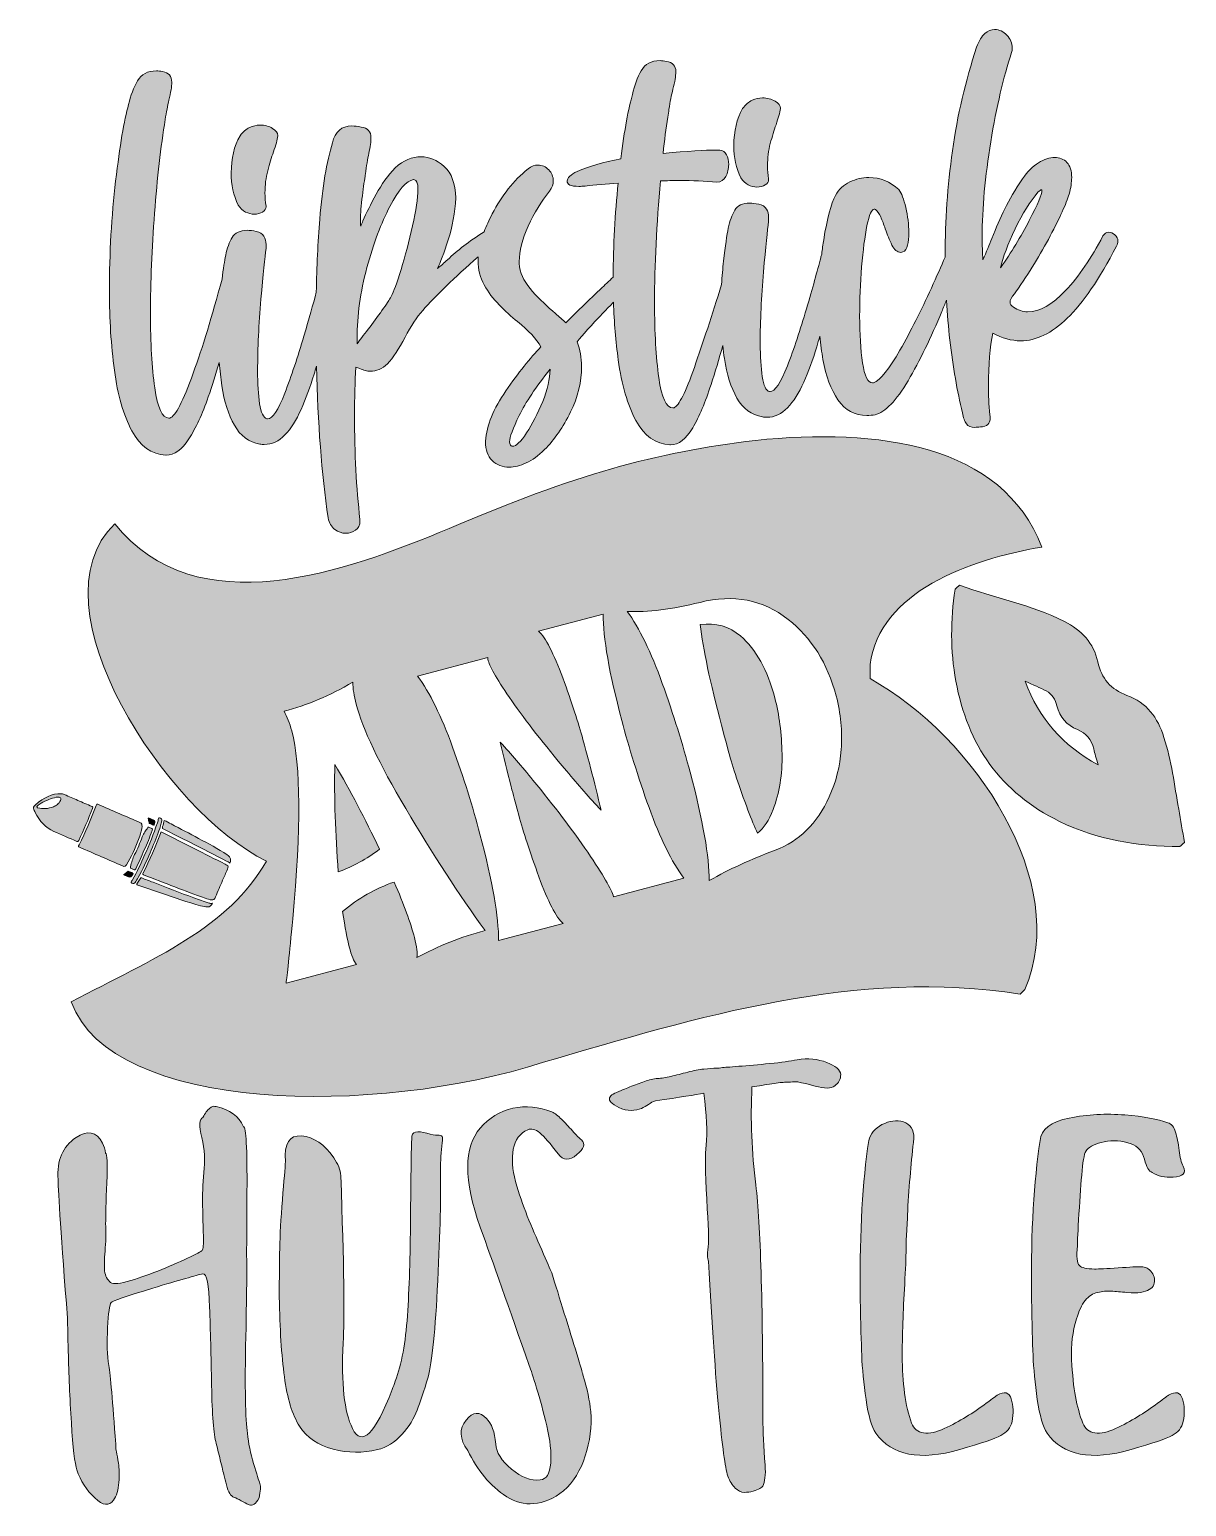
# Model space of a CAD drawing. Header units: inches. Extents: x 188 to 891, y -989 to -92.
import ezdxf

# ---------------------------------------------------------------- set-up
doc = ezdxf.new("R2010")
doc.units = ezdxf.units.IN
doc.header["$MEASUREMENT"] = 0
doc.layers.add('Layer 1', color=7, linetype='Continuous')

# ---------------------------------------------------------------- blocks, each defined once
blk = doc.blocks.new('block 3')
at = {"layer": 'Layer 1', "true_color": 0xbe1e2f}
h = blk.add_hatch(color=242, dxfattribs=at)
h.dxf.hatch_style = 2
edge = h.paths.add_edge_path()
edge.add_spline(control_points=[(752.99, -429.35), (774.17, -436.77), (796.37, -441.17), (816.63, -451.3), (827.14, -456.54), (834.44, -464.38), (836.96, -475.87), (839.2, -486.1), (844.82, -492.63), (854.65, -496.24), (866.61, -500.63), (873.37, -509.81), (877.14, -521.77), (881.62, -536.02), (883.52, -550.75), (886.07, -565.36), (887.25, -572.11), (888.41, -578.86), (889.57, -585.61), (888.65, -586.42), (887.72, -587.23), (886.8, -588.04), (861.32, -588.22), (836.7, -584.05), (813.64, -572.84), (777.86, -555.44), (757.82, -526.25), (750.7, -487.61), (747.28, -469.04), (747.5, -450.41), (750.22, -431.78), (751.14, -430.97), (752.07, -430.16), (752.99, -429.35)], knot_values=[0, 0, 0, 0, 1, 1, 1, 2, 2, 2, 3, 3, 3, 4, 4, 4, 5, 5, 5, 6, 6, 6, 7, 7, 7, 8, 8, 8, 9, 9, 9, 10, 10, 10, 11, 11, 11, 11], degree=3, periodic=1)
edge = h.paths.add_edge_path()
edge.add_spline(control_points=[(837.08, -538.42), (835.96, -534.42), (835.08, -531.65), (834.44, -528.83), (833.15, -523.17), (829.96, -519.17), (824.54, -517.02), (817.9, -514.39), (813.94, -509.49), (812.1, -502.67), (811.08, -498.89), (809.4, -495.42), (805.65, -493.57), (801.74, -491.65), (797.76, -489.88), (792.73, -487.55), (801.3, -510.54), (815.6, -526.8), (837.08, -538.42)], knot_values=[0, 0, 0, 0, 1, 1, 1, 2, 2, 2, 3, 3, 3, 4, 4, 4, 5, 5, 5, 6, 6, 6, 6], degree=3, periodic=1)
at = {"layer": 'Layer 1', "lineweight": 0}
for points, knots in [([(752.99, -429.35), (774.17, -436.77), (796.37, -441.17), (816.63, -451.3), (827.14, -456.54), (834.44, -464.38), (836.96, -475.87), (839.2, -486.1), (844.82, -492.63), (854.65, -496.24), (866.61, -500.63), (873.37, -509.81), (877.14, -521.77), (881.62, -536.02), (883.52, -550.75), (886.07, -565.36), (887.25, -572.11), (888.41, -578.86), (889.57, -585.61), (888.65, -586.42), (887.72, -587.23), (886.8, -588.04), (861.32, -588.22), (836.7, -584.05), (813.64, -572.84), (777.86, -555.44), (757.82, -526.25), (750.7, -487.61), (747.28, -469.04), (747.5, -450.41), (750.22, -431.78), (751.14, -430.97), (752.07, -430.16), (752.99, -429.35)], [0, 0, 0, 0, 1, 1, 1, 2, 2, 2, 3, 3, 3, 4, 4, 4, 5, 5, 5, 6, 6, 6, 7, 7, 7, 8, 8, 8, 9, 9, 9, 10, 10, 10, 11, 11, 11, 11]), ([(837.08, -538.42), (835.96, -534.42), (835.08, -531.65), (834.44, -528.83), (833.15, -523.17), (829.96, -519.17), (824.54, -517.02), (817.9, -514.39), (813.94, -509.49), (812.1, -502.67), (811.08, -498.89), (809.4, -495.42), (805.65, -493.57), (801.74, -491.65), (797.76, -489.88), (792.73, -487.55), (801.3, -510.54), (815.6, -526.8), (837.08, -538.42)], [0, 0, 0, 0, 1, 1, 1, 2, 2, 2, 3, 3, 3, 4, 4, 4, 5, 5, 5, 6, 6, 6, 6])]:
    blk.add_open_spline(points, degree=3, knots=knots, dxfattribs=at)
blk = doc.blocks.new('block 4')
at = {"layer": 'Layer 1', "true_color": 0xbe1e2f}
h = blk.add_hatch(color=242, dxfattribs=at)
h.dxf.hatch_style = 2
edge = h.paths.add_edge_path()
edge.add_spline(control_points=[(217.31, -560.08), (220.19, -561.32), (223.06, -562.58), (225.96, -563.79), (226.45, -564), (226.58, -564.23), (226.25, -565.09), (223.73, -571.63), (220.96, -578.06), (217.91, -584.37), (217.55, -585.11), (217.32, -585.28), (216.82, -585.07), (212.11, -583), (207.36, -581.02), (202.67, -578.91), (197.86, -576.73), (194.17, -572.77), (191.41, -567.42), (191.01, -566.65), (190.69, -565.8), (190.47, -564.86), (190.36, -564.39), (190.45, -563.99), (190.83, -563.59), (191.08, -563.32), (191.32, -563.02), (191.58, -562.79), (196.69, -558.34), (201.84, -555.79), (207.03, -556.01), (207.77, -556.04), (208.46, -556.24), (209.12, -556.53), (211.85, -557.72), (214.58, -558.9), (217.31, -560.08)], knot_values=[0, 0, 0, 0, 1, 1, 1, 2, 2, 2, 3, 3, 3, 4, 4, 4, 5, 5, 5, 6, 6, 6, 7, 7, 7, 8, 8, 8, 9, 9, 9, 10, 10, 10, 11, 11, 11, 12, 12, 12, 12], degree=3, periodic=1)
edge = h.paths.add_edge_path()
edge.add_spline(control_points=[(193.06, -564.64), (196.03, -565.38), (199.18, -565.25), (202.55, -563.91), (203.34, -563.59), (204.12, -563.14), (204.88, -562.52), (205.62, -561.9), (206.28, -561.16), (206.73, -560.14), (207.14, -559.21), (207.05, -558.63), (206.46, -558.34), (205.8, -558), (205.03, -558.08), (204.26, -558.22), (201.18, -558.77), (198.08, -560.06), (194.99, -561.82), (194.23, -562.26), (193.48, -562.75), (192.75, -563.36), (192.2, -563.83), (192.22, -564.18), (192.62, -564.45), (192.75, -564.54), (192.91, -564.58), (193.06, -564.64)], knot_values=[0, 0, 0, 0, 1, 1, 1, 2, 2, 2, 3, 3, 3, 4, 4, 4, 5, 5, 5, 6, 6, 6, 7, 7, 7, 8, 8, 8, 9, 9, 9, 9], degree=3, periodic=1)
h = blk.add_hatch(color=242, dxfattribs=at)
h.dxf.hatch_style = 2
edge = h.paths.add_edge_path()
edge.add_spline(control_points=[(231.72, -594.36), (227.23, -592.42), (222.75, -590.46), (218.24, -588.56), (217.65, -588.31), (217.65, -588.01), (218.06, -587.18), (221.97, -579.39), (225.41, -571.4), (228.42, -563.22), (228.73, -562.36), (228.97, -562.25), (229.49, -562.48), (238.1, -566.23), (246.71, -569.96), (255.35, -573.64), (256.16, -573.99), (256.38, -574.73), (256.32, -575.84), (256.23, -577.85), (255.67, -579.89), (254.97, -581.9), (253.08, -587.31), (250.76, -592.53), (247.96, -597.52), (246.22, -600.62), (246.17, -600.61), (244.04, -599.69), (239.93, -597.91), (235.82, -596.14), (231.72, -594.36)], knot_values=[0, 0, 0, 0, 1, 1, 1, 2, 2, 2, 3, 3, 3, 4, 4, 4, 5, 5, 5, 6, 6, 6, 7, 7, 7, 8, 8, 8, 9, 9, 9, 10, 10, 10, 10], degree=3, periodic=1)
h = blk.add_hatch(color=242, dxfattribs=at)
h.dxf.hatch_style = 2
edge = h.paths.add_edge_path()
edge.add_spline(control_points=[(261.19, -592.04), (259.05, -596.86), (256.76, -602.07), (253.97, -607.01), (253.38, -608.06), (252.75, -609.06), (252.06, -610.01), (251.62, -610.62), (251.23, -610.88), (250.78, -610.57), (250.41, -610.32), (249.75, -610.34), (249.67, -609.93), (249.57, -609.45), (250.25, -608.85), (250.57, -608.29), (253.36, -603.47), (255.64, -598.37), (257.89, -593.26), (260.71, -586.85), (263.48, -580.41), (265.65, -573.76), (265.93, -572.89), (266.16, -572), (266.39, -571.12), (266.49, -570.71), (266.61, -570.57), (266.88, -570.7), (267.29, -570.9), (267.72, -571.08), (268.14, -571.25), (268.55, -571.42), (268.38, -571.96), (268.31, -572.41), (267.94, -574.52), (267.25, -576.6), (266.52, -578.68), (264.97, -583.07), (263.18, -587.37), (261.19, -592.04)], knot_values=[0, 0, 0, 0, 1, 1, 1, 2, 2, 2, 3, 3, 3, 4, 4, 4, 5, 5, 5, 6, 6, 6, 7, 7, 7, 8, 8, 8, 9, 9, 9, 10, 10, 10, 11, 11, 11, 12, 12, 12, 13, 13, 13, 13], degree=3, periodic=1)
h = blk.add_hatch(color=242, dxfattribs=at)
h.dxf.hatch_style = 2
edge = h.paths.add_edge_path()
edge.add_spline(control_points=[(260.34, -570.68), (261.52, -571.19), (262.71, -571.68), (263.87, -572.22), (264.27, -572.41), (264.13, -574.54), (263.73, -575.04), (263.56, -575.26), (263.44, -575.17), (263.32, -575.12), (262.51, -574.78), (261.71, -574.43), (260.91, -574.09), (260.72, -574.01), (260.67, -573.79), (260.62, -573.55), (260.43, -572.7), (260.24, -571.85), (260.04, -570.99), (260.14, -570.89), (260.24, -570.79), (260.34, -570.68)], knot_values=[0, 0, 0, 0, 1, 1, 1, 2, 2, 2, 3, 3, 3, 4, 4, 4, 5, 5, 5, 6, 6, 6, 7, 7, 7, 7], degree=3, periodic=1)
h = blk.add_hatch(color=242, dxfattribs=at)
h.dxf.hatch_style = 2
edge = h.paths.add_edge_path()
edge.add_spline(control_points=[(309.7, -598.31), (309.11, -597.59), (308.42, -597.27), (307.74, -596.93), (300.41, -593.21), (293.08, -589.49), (285.74, -585.77), (280.22, -582.98), (274.7, -580.18), (269.16, -577.42), (268.63, -577.16), (268.58, -576.82), (268.86, -575.99), (269.25, -574.79), (269.52, -573.56), (269.87, -572.23), (271.28, -572.96), (272.66, -573.68), (274.05, -574.41), (279.61, -577.34), (285.18, -580.24), (290.72, -583.21), (296.61, -586.36), (302.54, -589.44), (308.11, -593.24), (308.73, -593.66), (309.31, -594.14), (309.72, -594.87), (310.22, -595.76), (310.22, -596.86), (309.7, -598.31)], knot_values=[0, 0, 0, 0, 1, 1, 1, 2, 2, 2, 3, 3, 3, 4, 4, 4, 5, 5, 5, 6, 6, 6, 7, 7, 7, 8, 8, 8, 9, 9, 9, 10, 10, 10, 10], degree=3, periodic=1)
h = blk.add_hatch(color=242, dxfattribs=at)
h.dxf.hatch_style = 2
edge = h.paths.add_edge_path()
edge.add_spline(control_points=[(257.72, -590.21), (256.02, -594.04), (254.32, -597.88), (252.52, -601.66), (252.17, -602.37), (251.93, -602.55), (251.48, -602.3), (250.96, -602), (250.41, -601.76), (249.83, -601.58), (249.36, -601.44), (249.27, -601.12), (249.41, -600.37), (249.88, -597.84), (250.61, -595.42), (251.84, -593.01), (253.61, -589.54), (255.1, -585.91), (256.43, -582.24), (257.24, -580.03), (258.64, -578.45), (259.82, -576.62), (260.05, -576.26), (260.24, -576.36), (260.43, -576.44), (261.05, -576.71), (261.64, -577.02), (262.28, -577.22), (262.78, -577.39), (262.85, -577.7), (262.54, -578.48), (261, -582.42), (259.37, -586.32), (257.72, -590.21)], knot_values=[0, 0, 0, 0, 1, 1, 1, 2, 2, 2, 3, 3, 3, 4, 4, 4, 5, 5, 5, 6, 6, 6, 7, 7, 7, 8, 8, 8, 9, 9, 9, 10, 10, 10, 11, 11, 11, 11], degree=3, periodic=1)
h = blk.add_hatch(color=242, dxfattribs=at)
h.dxf.hatch_style = 2
edge = h.paths.add_edge_path()
edge.add_spline(control_points=[(288.07, -589.34), (294.33, -592.52), (300.59, -595.71), (306.85, -598.89), (307.2, -599.07), (307.55, -599.23), (307.88, -599.45), (308.72, -599.99), (308.79, -600.58), (308.19, -601.98), (307.24, -604.21), (306.27, -606.43), (305.31, -608.65), (303.86, -612.01), (302.41, -615.37), (300.95, -618.73), (300.29, -620.25), (299.79, -620.67), (298.69, -620.61), (297.27, -620.53), (296.03, -619.92), (294.75, -619.49), (288.53, -617.37), (282.39, -615.07), (276.28, -612.71), (269.94, -610.27), (263.63, -607.78), (257.3, -605.34), (256.76, -605.13), (256.69, -604.93), (257.11, -604.08), (261.01, -596.28), (264.46, -588.29), (267.48, -580.11), (267.7, -579.53), (267.8, -579.09), (268.34, -579.37), (274.91, -582.72), (281.49, -586.04), (288.06, -589.36), (288.07, -589.35), (288.07, -589.35), (288.07, -589.34)], knot_values=[0, 0, 0, 0, 1, 1, 1, 2, 2, 2, 3, 3, 3, 4, 4, 4, 5, 5, 5, 6, 6, 6, 7, 7, 7, 8, 8, 8, 9, 9, 9, 10, 10, 10, 11, 11, 11, 12, 12, 12, 13, 13, 13, 14, 14, 14, 14], degree=3, periodic=1)
h = blk.add_hatch(color=242, dxfattribs=at)
h.dxf.hatch_style = 2
edge = h.paths.add_edge_path()
edge.add_spline(control_points=[(245.3, -605.15), (246.11, -604.53), (246.87, -603.96), (247.62, -603.37), (247.9, -603.15), (248.11, -603.16), (248.33, -603.26), (249.08, -603.6), (249.84, -603.95), (250.61, -604.24), (250.99, -604.39), (251.04, -604.62), (250.72, -605.16), (249.89, -606.51), (249.06, -606.97), (248.13, -606.57), (247.22, -606.17), (246.32, -605.77), (245.41, -605.37), (245.38, -605.36), (245.37, -605.29), (245.3, -605.15)], knot_values=[0, 0, 0, 0, 1, 1, 1, 2, 2, 2, 3, 3, 3, 4, 4, 4, 5, 5, 5, 6, 6, 6, 7, 7, 7, 7], degree=3, periodic=1)
h = blk.add_hatch(color=242, dxfattribs=at)
h.dxf.hatch_style = 2
edge = h.paths.add_edge_path()
edge.add_spline(control_points=[(299.18, -622.6), (298.31, -624.18), (297.35, -624.78), (296.3, -624.86), (294.74, -624.97), (293.35, -624.5), (291.94, -624.12), (283.86, -621.97), (276.03, -619.18), (268.17, -616.47), (263.39, -614.83), (258.59, -613.2), (253.8, -611.57), (252.94, -611.28), (252.95, -611.29), (253.67, -610.18), (254.18, -609.39), (254.71, -608.6), (255.15, -607.76), (255.5, -607.1), (255.76, -607.02), (256.17, -607.19), (258.44, -608.1), (260.73, -608.97), (263, -609.86), (271.24, -613.12), (279.51, -616.3), (287.84, -619.34), (290.87, -620.44), (293.95, -621.44), (297.02, -622.48), (297.65, -622.69), (298.34, -622.74), (299.18, -622.6)], knot_values=[0, 0, 0, 0, 1, 1, 1, 2, 2, 2, 3, 3, 3, 4, 4, 4, 5, 5, 5, 6, 6, 6, 7, 7, 7, 8, 8, 8, 9, 9, 9, 10, 10, 10, 11, 11, 11, 11], degree=3, periodic=1)
at = {"layer": 'Layer 1', "lineweight": 0}
for points, knots in [([(217.31, -560.08), (220.19, -561.32), (223.06, -562.58), (225.96, -563.79), (226.45, -564), (226.58, -564.23), (226.25, -565.09), (223.73, -571.63), (220.96, -578.06), (217.91, -584.37), (217.55, -585.11), (217.32, -585.28), (216.82, -585.07), (212.11, -583), (207.36, -581.02), (202.67, -578.91), (197.86, -576.73), (194.17, -572.77), (191.41, -567.42), (191.01, -566.65), (190.69, -565.8), (190.47, -564.86), (190.36, -564.39), (190.45, -563.99), (190.83, -563.59), (191.08, -563.32), (191.32, -563.02), (191.58, -562.79), (196.69, -558.34), (201.84, -555.79), (207.03, -556.01), (207.77, -556.04), (208.46, -556.24), (209.12, -556.53), (211.85, -557.72), (214.58, -558.9), (217.31, -560.08)], [0, 0, 0, 0, 1, 1, 1, 2, 2, 2, 3, 3, 3, 4, 4, 4, 5, 5, 5, 6, 6, 6, 7, 7, 7, 8, 8, 8, 9, 9, 9, 10, 10, 10, 11, 11, 11, 12, 12, 12, 12]), ([(193.06, -564.64), (196.03, -565.38), (199.18, -565.25), (202.55, -563.91), (203.34, -563.59), (204.12, -563.14), (204.88, -562.52), (205.62, -561.9), (206.28, -561.16), (206.73, -560.14), (207.14, -559.21), (207.05, -558.63), (206.46, -558.34), (205.8, -558), (205.03, -558.08), (204.26, -558.22), (201.18, -558.77), (198.08, -560.06), (194.99, -561.82), (194.23, -562.26), (193.48, -562.75), (192.75, -563.36), (192.2, -563.83), (192.22, -564.18), (192.62, -564.45), (192.75, -564.54), (192.91, -564.58), (193.06, -564.64)], [0, 0, 0, 0, 1, 1, 1, 2, 2, 2, 3, 3, 3, 4, 4, 4, 5, 5, 5, 6, 6, 6, 7, 7, 7, 8, 8, 8, 9, 9, 9, 9]), ([(231.72, -594.36), (227.23, -592.42), (222.75, -590.46), (218.24, -588.56), (217.65, -588.31), (217.65, -588.01), (218.06, -587.18), (221.97, -579.39), (225.41, -571.4), (228.42, -563.22), (228.73, -562.36), (228.97, -562.25), (229.49, -562.48), (238.1, -566.23), (246.71, -569.96), (255.35, -573.64), (256.16, -573.99), (256.38, -574.73), (256.32, -575.84), (256.23, -577.85), (255.67, -579.89), (254.97, -581.9), (253.08, -587.31), (250.76, -592.53), (247.96, -597.52), (246.22, -600.62), (246.17, -600.61), (244.04, -599.69), (239.93, -597.91), (235.82, -596.14), (231.72, -594.36)], [0, 0, 0, 0, 1, 1, 1, 2, 2, 2, 3, 3, 3, 4, 4, 4, 5, 5, 5, 6, 6, 6, 7, 7, 7, 8, 8, 8, 9, 9, 9, 10, 10, 10, 10]), ([(261.19, -592.04), (259.05, -596.86), (256.76, -602.07), (253.97, -607.01), (253.38, -608.06), (252.75, -609.06), (252.06, -610.01), (251.62, -610.62), (251.23, -610.88), (250.78, -610.57), (250.41, -610.32), (249.75, -610.34), (249.67, -609.93), (249.57, -609.45), (250.25, -608.85), (250.57, -608.29), (253.36, -603.47), (255.64, -598.37), (257.89, -593.26), (260.71, -586.85), (263.48, -580.41), (265.65, -573.76), (265.93, -572.89), (266.16, -572), (266.39, -571.12), (266.49, -570.71), (266.61, -570.57), (266.88, -570.7), (267.29, -570.9), (267.72, -571.08), (268.14, -571.25), (268.55, -571.42), (268.38, -571.96), (268.31, -572.41), (267.94, -574.52), (267.25, -576.6), (266.52, -578.68), (264.97, -583.07), (263.18, -587.37), (261.19, -592.04)], [0, 0, 0, 0, 1, 1, 1, 2, 2, 2, 3, 3, 3, 4, 4, 4, 5, 5, 5, 6, 6, 6, 7, 7, 7, 8, 8, 8, 9, 9, 9, 10, 10, 10, 11, 11, 11, 12, 12, 12, 13, 13, 13, 13]), ([(260.34, -570.68), (261.52, -571.19), (262.71, -571.68), (263.87, -572.22), (264.27, -572.41), (264.13, -574.54), (263.73, -575.04), (263.56, -575.26), (263.44, -575.17), (263.32, -575.12), (262.51, -574.78), (261.71, -574.43), (260.91, -574.09), (260.72, -574.01), (260.67, -573.79), (260.62, -573.55), (260.43, -572.7), (260.24, -571.85), (260.04, -570.99), (260.14, -570.89), (260.24, -570.79), (260.34, -570.68)], [0, 0, 0, 0, 1, 1, 1, 2, 2, 2, 3, 3, 3, 4, 4, 4, 5, 5, 5, 6, 6, 6, 7, 7, 7, 7]), ([(309.7, -598.31), (309.11, -597.59), (308.42, -597.27), (307.74, -596.93), (300.41, -593.21), (293.08, -589.49), (285.74, -585.77), (280.22, -582.98), (274.7, -580.18), (269.16, -577.42), (268.63, -577.16), (268.58, -576.82), (268.86, -575.99), (269.25, -574.79), (269.52, -573.56), (269.87, -572.23), (271.28, -572.96), (272.66, -573.68), (274.05, -574.41), (279.61, -577.34), (285.18, -580.24), (290.72, -583.21), (296.61, -586.36), (302.54, -589.44), (308.11, -593.24), (308.73, -593.66), (309.31, -594.14), (309.72, -594.87), (310.22, -595.76), (310.22, -596.86), (309.7, -598.31)], [0, 0, 0, 0, 1, 1, 1, 2, 2, 2, 3, 3, 3, 4, 4, 4, 5, 5, 5, 6, 6, 6, 7, 7, 7, 8, 8, 8, 9, 9, 9, 10, 10, 10, 10]), ([(257.72, -590.21), (256.02, -594.04), (254.32, -597.88), (252.52, -601.66), (252.17, -602.37), (251.93, -602.55), (251.48, -602.3), (250.96, -602), (250.41, -601.76), (249.83, -601.58), (249.36, -601.44), (249.27, -601.12), (249.41, -600.37), (249.88, -597.84), (250.61, -595.42), (251.84, -593.01), (253.61, -589.54), (255.1, -585.91), (256.43, -582.24), (257.24, -580.03), (258.64, -578.45), (259.82, -576.62), (260.05, -576.26), (260.24, -576.36), (260.43, -576.44), (261.05, -576.71), (261.64, -577.02), (262.28, -577.22), (262.78, -577.39), (262.85, -577.7), (262.54, -578.48), (261, -582.42), (259.37, -586.32), (257.72, -590.21)], [0, 0, 0, 0, 1, 1, 1, 2, 2, 2, 3, 3, 3, 4, 4, 4, 5, 5, 5, 6, 6, 6, 7, 7, 7, 8, 8, 8, 9, 9, 9, 10, 10, 10, 11, 11, 11, 11]), ([(288.07, -589.34), (294.33, -592.52), (300.59, -595.71), (306.85, -598.89), (307.2, -599.07), (307.55, -599.23), (307.88, -599.45), (308.72, -599.99), (308.79, -600.58), (308.19, -601.98), (307.24, -604.21), (306.27, -606.43), (305.31, -608.65), (303.86, -612.01), (302.41, -615.37), (300.95, -618.73), (300.29, -620.25), (299.79, -620.67), (298.69, -620.61), (297.27, -620.53), (296.03, -619.92), (294.75, -619.49), (288.53, -617.37), (282.39, -615.07), (276.28, -612.71), (269.94, -610.27), (263.63, -607.78), (257.3, -605.34), (256.76, -605.13), (256.69, -604.93), (257.11, -604.08), (261.01, -596.28), (264.46, -588.29), (267.48, -580.11), (267.7, -579.53), (267.8, -579.09), (268.34, -579.37), (274.91, -582.72), (281.49, -586.04), (288.06, -589.36), (288.07, -589.35), (288.07, -589.35), (288.07, -589.34)], [0, 0, 0, 0, 1, 1, 1, 2, 2, 2, 3, 3, 3, 4, 4, 4, 5, 5, 5, 6, 6, 6, 7, 7, 7, 8, 8, 8, 9, 9, 9, 10, 10, 10, 11, 11, 11, 12, 12, 12, 13, 13, 13, 14, 14, 14, 14]), ([(245.3, -605.15), (246.11, -604.53), (246.87, -603.96), (247.62, -603.37), (247.9, -603.15), (248.11, -603.16), (248.33, -603.26), (249.08, -603.6), (249.84, -603.95), (250.61, -604.24), (250.99, -604.39), (251.04, -604.62), (250.72, -605.16), (249.89, -606.51), (249.06, -606.97), (248.13, -606.57), (247.22, -606.17), (246.32, -605.77), (245.41, -605.37), (245.38, -605.36), (245.37, -605.29), (245.3, -605.15)], [0, 0, 0, 0, 1, 1, 1, 2, 2, 2, 3, 3, 3, 4, 4, 4, 5, 5, 5, 6, 6, 6, 7, 7, 7, 7]), ([(299.18, -622.6), (298.31, -624.18), (297.35, -624.78), (296.3, -624.86), (294.74, -624.97), (293.35, -624.5), (291.94, -624.12), (283.86, -621.97), (276.03, -619.18), (268.17, -616.47), (263.39, -614.83), (258.59, -613.2), (253.8, -611.57), (252.94, -611.28), (252.95, -611.29), (253.67, -610.18), (254.18, -609.39), (254.71, -608.6), (255.15, -607.76), (255.5, -607.1), (255.76, -607.02), (256.17, -607.19), (258.44, -608.1), (260.73, -608.97), (263, -609.86), (271.24, -613.12), (279.51, -616.3), (287.84, -619.34), (290.87, -620.44), (293.95, -621.44), (297.02, -622.48), (297.65, -622.69), (298.34, -622.74), (299.18, -622.6)], [0, 0, 0, 0, 1, 1, 1, 2, 2, 2, 3, 3, 3, 4, 4, 4, 5, 5, 5, 6, 6, 6, 7, 7, 7, 8, 8, 8, 9, 9, 9, 10, 10, 10, 11, 11, 11, 11])]:
    blk.add_open_spline(points, degree=3, knots=knots, dxfattribs=at)
blk = doc.blocks.new('block 5')
at = {"layer": 'Layer 1', "true_color": 0xbe1e2f}
h = blk.add_hatch(color=242, dxfattribs=at)
h.dxf.hatch_style = 2
edge = h.paths.add_edge_path()
edge.add_spline(control_points=[(847.37, -216.33), (846.17, -215.29), (844.92, -214.77), (843.58, -214.77), (842.09, -214.77), (840.9, -215.51), (840.01, -217), (833.03, -230.52), (825.49, -241.59), (817.39, -250.2), (809.29, -258.82), (801.6, -263.13), (794.33, -263.13), (791.35, -263.13), (788.46, -262.16), (785.64, -260.23), (784.3, -259.34), (783.63, -258.37), (783.63, -257.33), (783.63, -255.85), (784.52, -254.14), (786.31, -252.21), (786.6, -251.76), (786.89, -251.32), (787.2, -250.87), (795.22, -239.43), (802.16, -228.14), (808.03, -217), (813.9, -205.85), (817.73, -197.39), (819.51, -191.59), (820.55, -187.73), (821.07, -184.39), (821.07, -181.56), (821.07, -177.41), (820.1, -174.32), (818.17, -172.31), (816.24, -170.31), (813.79, -169.31), (810.82, -169.31), (807.7, -169.31), (804.39, -170.38), (800.9, -172.54), (797.41, -174.69), (794.18, -177.92), (791.21, -182.23), (786.75, -188.92), (783.18, -195.01), (780.51, -200.51), (777.84, -206), (775.16, -212.02), (772.49, -218.56), (771, -222.42), (769.22, -226.73), (767.14, -231.48), (766.84, -227.18), (766.69, -222.57), (766.69, -217.67), (766.69, -200.28), (768.44, -180.97), (771.93, -159.72), (775.42, -138.48), (779.62, -120.43), (784.52, -105.57), (784.82, -104.68), (784.97, -103.71), (784.97, -102.67), (784.97, -99.85), (783.89, -97.29), (781.74, -94.98), (779.58, -92.68), (777.09, -91.53), (774.27, -91.53), (772.19, -91.53), (770.18, -92.35), (768.25, -93.98), (766.32, -95.62), (764.69, -98.36), (763.35, -102.23), (756.51, -122.73), (751.61, -143.75), (748.64, -165.29), (745.67, -186.84), (744.18, -207.86), (744.18, -228.36), (744.18, -228.88), (744.2, -229.38), (744.2, -229.89), (741.79, -235.42), (739.01, -241.68), (735.83, -248.69), (729.66, -262.29), (723.31, -274.85), (716.77, -286.36), (710.23, -297.87), (704.88, -304.52), (700.73, -306.3), (700.73, -306.3), (700.06, -306.3), (700.06, -306.3), (697.23, -306.3), (695.23, -302.26), (694.04, -294.16), (692.85, -286.06), (692.26, -276.59), (692.26, -265.74), (692.26, -255.79), (692.67, -245.8), (693.49, -235.77), (694.3, -225.74), (695.38, -217.38), (696.72, -210.7), (698.05, -204.01), (699.54, -200.67), (701.17, -200.67), (701.32, -200.67), (701.54, -200.75), (701.84, -200.89), (703.03, -201.78), (704.11, -203.31), (705.07, -205.46), (706.04, -207.62), (706.96, -210.03), (707.86, -212.7), (709.05, -216.27), (710.38, -219.54), (711.87, -222.51), (713.35, -225.48), (715.14, -226.97), (717.22, -226.97), (717.67, -226.97), (718.11, -226.89), (718.56, -226.74), (719.89, -226.15), (720.82, -224.78), (721.34, -222.62), (721.86, -220.47), (722.12, -217.91), (722.12, -214.93), (722.12, -210.03), (721.52, -204.98), (720.34, -199.78), (719.15, -194.58), (717.74, -190.94), (716.1, -188.86), (710.9, -183.95), (704.81, -181.5), (697.83, -181.5), (693.82, -181.5), (689.95, -182.39), (686.24, -184.18), (682.52, -185.96), (679.63, -188.71), (677.55, -192.42), (674.88, -197.48), (672.5, -206.43), (670.42, -219.28), (669.95, -222.15), (669.56, -225.09), (669.2, -228.05), (669.02, -228.74), (668.83, -229.46), (668.63, -230.26), (666.55, -238.29), (663.66, -248.65), (659.94, -261.35), (656.23, -274.05), (652.37, -285.61), (648.35, -296.01), (644.34, -306.41), (640.85, -311.61), (637.88, -311.61), (637.88, -311.61), (637.43, -311.61), (637.43, -311.61), (635.35, -311.01), (633.9, -307.97), (633.09, -302.47), (632.27, -296.97), (631.86, -290.29), (631.86, -282.41), (631.86, -268.59), (632.53, -254.07), (633.87, -238.84), (635.21, -223.62), (636.24, -213.4), (636.99, -208.2), (636.99, -207.91), (636.99, -207.61), (636.99, -207.31), (636.99, -207.31), (636.99, -205.75), (636.99, -205.75), (636.99, -203.82), (636.54, -202.11), (635.65, -200.62), (634.76, -199.14), (633.2, -198.17), (630.97, -197.73), (628.89, -197.28), (627.11, -197.06), (625.62, -197.06), (621.17, -197.06), (618.08, -198.51), (616.38, -201.4), (614.67, -204.3), (613.37, -207.91), (612.48, -212.21), (611.58, -216.37), (610.62, -223.06), (609.58, -232.27), (609.07, -236.82), (608.68, -241.58), (608.42, -246.53), (602.64, -265.04), (597.12, -281.82), (591.86, -296.86), (586.59, -311.94), (582.46, -320.15), (579.49, -321.49), (579.49, -321.49), (578.83, -321.49), (578.83, -321.49), (574.81, -321.49), (571.95, -315.36), (570.24, -303.1), (568.53, -290.84), (567.68, -275.73), (567.68, -257.75), (567.68, -234.57), (568.87, -209.83), (571.25, -183.54), (575.11, -183.39), (578.97, -183.32), (582.84, -183.32), (590.56, -183.32), (598.14, -183.61), (605.57, -184.21), (607.94, -184.21), (609.73, -183.09), (610.91, -180.86), (612.1, -178.63), (612.7, -176.18), (612.7, -173.51), (612.7, -171.28), (612.25, -169.31), (611.36, -167.6), (610.47, -165.9), (609.13, -164.97), (607.35, -164.82), (607.35, -164.82), (604.68, -164.82), (604.68, -164.82), (598.58, -164.82), (587.96, -165.49), (572.81, -166.82), (573.7, -158.95), (574.66, -151.6), (575.71, -144.76), (576, -143.13), (576.23, -141.57), (576.37, -140.08), (577.12, -135.48), (577.94, -131.39), (578.83, -127.82), (580.01, -123.37), (580.61, -119.8), (580.61, -117.13), (580.61, -113.56), (578.68, -111.48), (574.81, -110.89), (573.48, -110.59), (572.21, -110.44), (571.03, -110.44), (565.68, -110.44), (561.85, -112.49), (559.55, -116.57), (557.25, -120.66), (555.5, -125.45), (554.31, -130.94), (551.78, -139.41), (549.41, -152.49), (547.18, -170.17), (536.63, -172.1), (527.79, -174.62), (520.66, -177.74), (516.65, -179.83), (514.64, -181.76), (514.64, -183.54), (514.35, -185.77), (516.72, -186.88), (521.77, -186.88), (522.81, -186.88), (524.08, -186.81), (525.56, -186.66), (531.65, -185.92), (538.34, -185.32), (545.62, -184.88), (543.6, -203.58), (542.59, -222.64), (542.52, -242.04), (539.99, -244.43), (537.43, -246.85), (534.81, -249.35), (528.49, -255.36), (522.96, -260.68), (518.21, -265.28), (516.57, -267.06), (515.09, -268.55), (513.75, -269.74), (511.82, -267.96), (509.74, -266.1), (507.51, -264.17), (502.61, -260.01), (497.96, -255.55), (493.58, -250.8), (489.2, -246.04), (486.56, -241.07), (485.67, -235.86), (485.52, -234.83), (485.45, -233.71), (485.45, -232.52), (485.45, -226.13), (487.27, -218.97), (490.91, -211.02), (494.55, -203.07), (498.89, -195.97), (503.94, -189.73), (505.43, -187.65), (506.17, -185.57), (506.17, -183.49), (506.17, -180.97), (505.24, -178.74), (503.39, -176.81), (501.53, -174.88), (499.34, -173.91), (496.81, -173.91), (494.88, -173.91), (492.88, -174.65), (490.8, -176.14), (482.03, -183.42), (474.79, -192.56), (469.07, -203.55), (467.06, -207.41), (465.43, -211.04), (464.13, -214.47), (455.12, -220.2), (447.73, -225.87), (441.99, -231.47), (439.76, -233.4), (437.68, -235.18), (435.75, -236.82), (437.53, -233.25), (439.72, -227.46), (442.32, -219.43), (444.92, -211.41), (446.45, -202.87), (446.89, -193.81), (446.74, -185.19), (444.4, -178.87), (439.87, -174.86), (435.34, -170.85), (430.7, -168.85), (425.94, -168.85), (420.3, -168.85), (415.03, -171.07), (410.12, -175.53), (405.67, -180.29), (401.8, -185.67), (398.53, -191.69), (395.26, -197.71), (392.59, -203.09), (390.51, -207.85), (390.07, -209.04), (389.62, -210.07), (389.17, -210.97), (389.02, -210.37), (388.95, -209.48), (388.95, -208.29), (388.95, -205.02), (389.29, -200.49), (389.95, -194.7), (390.62, -188.9), (391.25, -184.22), (391.85, -180.66), (391.85, -180.21), (391.92, -179.77), (392.07, -179.32), (392.66, -174.42), (393.33, -170.26), (394.08, -166.84), (394.97, -162.83), (395.41, -159.64), (395.41, -157.26), (395.41, -153.55), (393.41, -151.39), (389.4, -150.79), (387.31, -150.35), (385.46, -150.13), (383.83, -150.13), (377.59, -150.13), (373.65, -153.55), (372.01, -160.38), (368.45, -171.82), (365.89, -187.27), (364.33, -206.73), (363.19, -220.91), (362.47, -235.73), (362.16, -251.17), (360.21, -258.48), (357.7, -267.36), (354.63, -277.87), (350.92, -290.57), (347.05, -302.13), (343.04, -312.53), (339.03, -322.93), (335.54, -328.13), (332.57, -328.13), (332.57, -328.13), (332.12, -328.13), (332.12, -328.13), (330.04, -327.53), (328.59, -324.49), (327.78, -318.99), (326.96, -313.49), (326.55, -306.81), (326.55, -298.93), (326.55, -285.11), (327.22, -270.59), (328.56, -255.36), (329.9, -240.14), (330.93, -229.92), (331.68, -224.72), (331.68, -224.43), (331.68, -224.13), (331.68, -223.83), (331.68, -223.83), (331.68, -222.27), (331.68, -222.27), (331.68, -220.34), (331.23, -218.63), (330.34, -217.14), (329.45, -215.66), (327.89, -214.69), (325.66, -214.25), (323.58, -213.8), (321.8, -213.58), (320.31, -213.58), (315.86, -213.58), (312.77, -215.03), (311.06, -217.92), (309.35, -220.82), (308.05, -224.43), (307.16, -228.73), (306.46, -232.01), (305.71, -236.89), (304.91, -243.31), (298.88, -265.86), (293.05, -284.91), (287.44, -300.38), (281.27, -317.39), (276.56, -326.49), (273.29, -327.68), (273.29, -327.68), (272.62, -327.68), (272.62, -327.68), (268.61, -327.68), (265.75, -321.55), (264.04, -309.29), (262.33, -297.04), (261.48, -282), (261.48, -264.17), (261.48, -245), (262.29, -224.69), (263.93, -203.22), (265.56, -181.75), (267.72, -162.77), (270.39, -146.28), (271.13, -141.67), (271.88, -137.73), (272.62, -134.46), (273.81, -129.86), (274.4, -126.22), (274.4, -123.54), (274.4, -119.83), (272.54, -117.68), (268.83, -117.08), (267.5, -116.79), (266.23, -116.64), (265.04, -116.64), (259.7, -116.64), (255.87, -118.68), (253.57, -122.77), (251.26, -126.85), (249.44, -131.64), (248.11, -137.14), (245.43, -146.8), (242.83, -162.29), (240.31, -183.6), (237.78, -204.93), (236.52, -227.25), (236.52, -250.57), (236.52, -267.51), (237.52, -283.52), (239.53, -298.6), (241.53, -313.68), (245.06, -325.94), (250.11, -335.37), (255.16, -344.81), (262.07, -349.74), (270.84, -350.19), (270.84, -350.19), (271.06, -350.19), (271.06, -350.19), (275.96, -350.19), (280.53, -346.92), (284.77, -340.38), (289, -333.85), (292.94, -325.34), (296.58, -314.87), (298.9, -308.19), (301.12, -301.16), (303.26, -293.85), (303.61, -298.64), (304.13, -303.38), (304.82, -308.07), (306.23, -317.58), (308.76, -325.56), (312.4, -332.03), (316.04, -338.49), (321.2, -342.32), (327.89, -343.5), (328.78, -343.65), (329.67, -343.73), (330.56, -343.73), (335.32, -343.73), (339.51, -341.8), (343.15, -337.93), (346.79, -334.07), (350.06, -328.91), (352.96, -322.44), (355.86, -315.98), (358.49, -308.81), (360.87, -300.94), (361.36, -299.35), (361.83, -297.76), (362.3, -296.17), (363.1, -330.7), (365.44, -361.44), (369.34, -388.36), (369.93, -391.48), (371.31, -393.82), (373.46, -395.38), (375.61, -396.94), (377.81, -397.72), (380.04, -397.72), (382.27, -397.72), (384.27, -397.09), (386.05, -395.82), (387.84, -394.56), (388.73, -392.74), (388.73, -390.36), (388.73, -390.36), (388.73, -389.25), (388.73, -389.25), (386.5, -370.23), (385.39, -349.21), (385.39, -326.18), (385.39, -315.48), (385.68, -305.68), (386.28, -296.76), (387.02, -297.06), (387.76, -297.36), (388.51, -297.66), (389.69, -298.1), (390.85, -298.47), (391.96, -298.77), (393.07, -299.07), (394.08, -299.22), (394.97, -299.22), (398.68, -299.22), (402.17, -297.73), (405.44, -294.76), (408.86, -291.05), (412.42, -285.62), (416.14, -278.49), (419.71, -271.81), (423.27, -266.38), (426.84, -262.22), (434.8, -253.31), (446.05, -242.44), (460.57, -229.63), (460.54, -230.23), (460.49, -230.83), (460.49, -231.41), (460.49, -231.41), (460.49, -231.85), (460.49, -231.85), (460.49, -237.35), (461.71, -242.33), (464.17, -246.78), (466.62, -251.24), (469.66, -255.29), (473.3, -258.93), (476.94, -262.57), (480.62, -265.95), (484.33, -269.07), (491.17, -274.42), (495.92, -279.54), (498.6, -284.45), (492.06, -291.28), (485, -300.16), (477.42, -311.08), (469.85, -322), (465.69, -332.21), (464.95, -341.72), (464.95, -341.72), (464.95, -341.94), (464.95, -341.94), (464.95, -347), (466.32, -350.86), (469.07, -353.53), (471.81, -356.21), (475.27, -357.54), (479.43, -357.54), (482.55, -357.54), (485.97, -356.69), (489.68, -354.98), (493.39, -353.27), (497.11, -350.56), (500.83, -346.85), (506.92, -340.76), (512.19, -333.14), (516.65, -324), (521.1, -314.87), (523.33, -305.62), (523.33, -296.26), (523.33, -291.06), (522.44, -286.08), (520.66, -281.33), (523.78, -277.31), (529.13, -271.37), (536.7, -263.5), (538.73, -261.39), (540.74, -259.32), (542.73, -257.27), (543.13, -269.46), (544.09, -281.14), (545.62, -292.29), (547.7, -307.45), (551.26, -319.74), (556.32, -329.17), (561.37, -338.61), (568.28, -343.55), (577.04, -343.99), (577.04, -343.99), (577.27, -343.99), (577.27, -343.99), (582.32, -343.99), (586.85, -340.54), (590.86, -333.63), (594.87, -326.72), (598.58, -317.96), (602, -307.33), (604.46, -299.69), (606.84, -291.79), (609.14, -283.65), (609.42, -286.3), (609.75, -288.93), (610.14, -291.55), (611.54, -301.06), (614.07, -309.04), (617.71, -315.51), (621.35, -321.97), (626.52, -325.8), (633.2, -326.98), (634.09, -327.13), (634.98, -327.21), (635.88, -327.21), (640.63, -327.21), (644.83, -325.28), (648.47, -321.41), (652.11, -317.55), (655.38, -312.39), (658.27, -305.92), (661.17, -299.46), (663.81, -292.29), (666.18, -284.42), (666.84, -282.28), (667.48, -280.14), (668.11, -278), (668.55, -282.83), (669.16, -287.56), (669.97, -292.15), (671.76, -302.18), (674.8, -310.35), (679.11, -316.67), (683.42, -322.98), (689.28, -326.14), (696.72, -326.14), (698.35, -326.14), (699.98, -325.99), (701.62, -325.69), (707.86, -324.06), (714.54, -317.15), (721.67, -304.97), (728.8, -292.78), (735.64, -278.78), (742.18, -262.96), (743.14, -260.64), (744.07, -258.36), (744.98, -256.1), (745.47, -264.38), (746.16, -272.45), (747.08, -280.29), (749.01, -296.63), (751.54, -311.34), (754.66, -324.41), (755.25, -327.53), (756.07, -329.8), (757.11, -331.21), (758.15, -332.62), (759.86, -333.33), (762.24, -333.33), (763.27, -333.33), (764.39, -333.25), (765.58, -333.1), (769.59, -332.96), (771.6, -331.1), (771.6, -327.53), (771.6, -326.94), (771.52, -326.35), (771.37, -325.75), (770.78, -319.51), (770.48, -313.57), (770.48, -307.92), (770.48, -295.15), (771.37, -284.52), (773.15, -276.05), (778.8, -279.17), (784.44, -280.73), (790.09, -280.73), (799.45, -280.73), (808.88, -276.17), (818.39, -267.03), (827.9, -257.89), (837.86, -243.29), (848.26, -223.24), (848.85, -222.2), (849.15, -221.16), (849.15, -220.12), (849.15, -218.63), (848.55, -217.37), (847.37, -216.33)], knot_values=[0, 0, 0, 0, 1, 1, 1, 2, 2, 2, 3, 3, 3, 4, 4, 4, 5, 5, 5, 6, 6, 6, 7, 7, 7, 8, 8, 8, 9, 9, 9, 10, 10, 10, 11, 11, 11, 12, 12, 12, 13, 13, 13, 14, 14, 14, 15, 15, 15, 16, 16, 16, 17, 17, 17, 18, 18, 18, 19, 19, 19, 20, 20, 20, 21, 21, 21, 22, 22, 22, 23, 23, 23, 24, 24, 24, 25, 25, 25, 26, 26, 26, 27, 27, 27, 28, 28, 28, 29, 29, 29, 30, 30, 30, 31, 31, 31, 32, 32, 32, 33, 33, 33, 34, 34, 34, 35, 35, 35, 36, 36, 36, 37, 37, 37, 38, 38, 38, 39, 39, 39, 40, 40, 40, 41, 41, 41, 42, 42, 42, 43, 43, 43, 44, 44, 44, 45, 45, 45, 46, 46, 46, 47, 47, 47, 48, 48, 48, 49, 49, 49, 50, 50, 50, 51, 51, 51, 52, 52, 52, 53, 53, 53, 54, 54, 54, 55, 55, 55, 56, 56, 56, 57, 57, 57, 58, 58, 58, 59, 59, 59, 60, 60, 60, 61, 61, 61, 62, 62, 62, 63, 63, 63, 64, 64, 64, 65, 65, 65, 66, 66, 66, 67, 67, 67, 68, 68, 68, 69, 69, 69, 70, 70, 70, 71, 71, 71, 72, 72, 72, 73, 73, 73, 74, 74, 74, 75, 75, 75, 76, 76, 76, 77, 77, 77, 78, 78, 78, 79, 79, 79, 80, 80, 80, 81, 81, 81, 82, 82, 82, 83, 83, 83, 84, 84, 84, 85, 85, 85, 86, 86, 86, 87, 87, 87, 88, 88, 88, 89, 89, 89, 90, 90, 90, 91, 91, 91, 92, 92, 92, 93, 93, 93, 94, 94, 94, 95, 95, 95, 96, 96, 96, 97, 97, 97, 98, 98, 98, 99, 99, 99, 100, 100, 100, 101, 101, 101, 102, 102, 102, 103, 103, 103, 104, 104, 104, 105, 105, 105, 106, 106, 106, 107, 107, 107, 108, 108, 108, 109, 109, 109, 110, 110, 110, 111, 111, 111, 112, 112, 112, 113, 113, 113, 114, 114, 114, 115, 115, 115, 116, 116, 116, 117, 117, 117, 118, 118, 118, 119, 119, 119, 120, 120, 120, 121, 121, 121, 122, 122, 122, 123, 123, 123, 124, 124, 124, 125, 125, 125, 126, 126, 126, 127, 127, 127, 128, 128, 128, 129, 129, 129, 130, 130, 130, 131, 131, 131, 132, 132, 132, 133, 133, 133, 134, 134, 134, 135, 135, 135, 136, 136, 136, 137, 137, 137, 138, 138, 138, 139, 139, 139, 140, 140, 140, 141, 141, 141, 142, 142, 142, 143, 143, 143, 144, 144, 144, 145, 145, 145, 146, 146, 146, 147, 147, 147, 148, 148, 148, 149, 149, 149, 150, 150, 150, 151, 151, 151, 152, 152, 152, 153, 153, 153, 154, 154, 154, 155, 155, 155, 156, 156, 156, 157, 157, 157, 158, 158, 158, 159, 159, 159, 160, 160, 160, 161, 161, 161, 162, 162, 162, 163, 163, 163, 164, 164, 164, 165, 165, 165, 166, 166, 166, 167, 167, 167, 168, 168, 168, 169, 169, 169, 170, 170, 170, 171, 171, 171, 172, 172, 172, 173, 173, 173, 174, 174, 174, 175, 175, 175, 176, 176, 176, 177, 177, 177, 178, 178, 178, 179, 179, 179, 180, 180, 180, 181, 181, 181, 182, 182, 182, 183, 183, 183, 184, 184, 184, 185, 185, 185, 186, 186, 186, 187, 187, 187, 188, 188, 188, 189, 189, 189, 190, 190, 190, 191, 191, 191, 192, 192, 192, 193, 193, 193, 194, 194, 194, 195, 195, 195, 196, 196, 196, 197, 197, 197, 198, 198, 198, 199, 199, 199, 200, 200, 200, 201, 201, 201, 202, 202, 202, 203, 203, 203, 204, 204, 204, 205, 205, 205, 206, 206, 206, 207, 207, 207, 208, 208, 208, 209, 209, 209, 210, 210, 210, 211, 211, 211, 212, 212, 212, 213, 213, 213, 214, 214, 214, 215, 215, 215, 216, 216, 216, 217, 217, 217, 218, 218, 218, 219, 219, 219, 220, 220, 220, 221, 221, 221, 222, 222, 222, 223, 223, 223, 224, 224, 224, 225, 225, 225, 226, 226, 226, 227, 227, 227, 228, 228, 228, 229, 229, 229, 230, 230, 230, 231, 231, 231, 232, 232, 232, 233, 233, 233, 234, 234, 234, 235, 235, 235, 236, 236, 236, 237, 237, 237, 238, 238, 238, 239, 239, 239, 240, 240, 240, 241, 241, 241, 242, 242, 242, 243, 243, 243, 244, 244, 244, 245, 245, 245, 246, 246, 246, 247, 247, 247, 248, 248, 248, 249, 249, 249, 250, 250, 250, 251, 251, 251, 251], degree=3, periodic=1)
edge = h.paths.add_edge_path()
edge.add_spline(control_points=[(420.71, -210.85), (418.55, -220.29), (416.21, -229.13), (413.69, -237.37), (411.16, -245.62), (409.15, -251.08), (407.67, -253.75), (406.63, -255.69), (404.77, -258.55), (402.1, -262.33), (399.43, -266.12), (396.64, -269.91), (393.74, -273.7), (390.85, -277.49), (388.58, -280.42), (386.95, -282.5), (386.95, -282.5), (386.95, -279.38), (386.95, -279.38), (386.95, -265.42), (388.95, -251.04), (392.96, -236.26), (396.97, -221.48), (401.62, -209.07), (406.89, -199.04), (412.16, -189.01), (416.95, -183.55), (421.27, -182.66), (421.27, -182.66), (421.49, -182.66), (421.49, -182.66), (423.12, -182.96), (423.94, -184.97), (423.94, -188.68), (423.94, -194.03), (422.86, -201.42), (420.71, -210.85)], knot_values=[0, 0, 0, 0, 1, 1, 1, 2, 2, 2, 3, 3, 3, 4, 4, 4, 5, 5, 5, 6, 6, 6, 7, 7, 7, 8, 8, 8, 9, 9, 9, 10, 10, 10, 11, 11, 11, 12, 12, 12, 12], degree=3, periodic=1)
edge = h.paths.add_edge_path()
edge.add_spline(control_points=[(504.17, -298.26), (504.17, -303.91), (502.68, -310.37), (499.71, -317.65), (496.74, -324.93), (493.47, -331.28), (489.91, -336.71), (486.34, -342.13), (483.51, -344.84), (481.44, -344.84), (480.84, -344.84), (480.32, -344.47), (479.88, -343.73), (479.73, -343.43), (479.65, -342.91), (479.65, -342.17), (479.65, -339.35), (481.58, -334), (485.45, -326.12), (489.31, -318.25), (495.55, -308.89), (504.17, -298.04), (504.17, -298.04), (504.17, -298.26), (504.17, -298.26)], knot_values=[0, 0, 0, 0, 1, 1, 1, 2, 2, 2, 3, 3, 3, 4, 4, 4, 5, 5, 5, 6, 6, 6, 7, 7, 7, 8, 8, 8, 8], degree=3, periodic=1)
edge = h.paths.add_edge_path()
edge.add_spline(control_points=[(786.75, -212.65), (791.21, -203.37), (795.81, -195.98), (800.57, -190.48), (801.6, -189.44), (802.27, -188.92), (802.57, -188.92), (802.87, -188.92), (803.02, -189.07), (803.02, -189.36), (803.02, -191.59), (800.45, -197.65), (795.33, -207.53), (790.2, -217.41), (784.37, -227.03), (777.84, -236.38), (779.32, -229.85), (782.29, -221.94), (786.75, -212.65)], knot_values=[0, 0, 0, 0, 1, 1, 1, 2, 2, 2, 3, 3, 3, 4, 4, 4, 5, 5, 5, 6, 6, 6, 6], degree=3, periodic=1)
h = blk.add_hatch(color=242, dxfattribs=at)
h.dxf.hatch_style = 2
edge = h.paths.add_edge_path()
edge.add_spline(control_points=[(624.51, -185.92), (626.29, -186.81), (628.08, -187.25), (629.86, -187.25), (631.79, -187.25), (633.46, -186.81), (634.87, -185.92), (636.28, -185.02), (636.99, -183.99), (636.99, -182.8), (636.99, -182.8), (636.99, -182.35), (636.99, -182.35), (636.54, -179.68), (636.32, -177), (636.32, -174.33), (636.32, -169.57), (636.88, -165.08), (637.99, -160.84), (639.11, -156.61), (640.26, -152.79), (641.45, -149.37), (642.93, -145.36), (643.82, -142.09), (644.12, -139.56), (644.12, -139.56), (644.12, -139.34), (644.12, -139.34), (644.12, -137.86), (643.04, -136.44), (640.89, -135.1), (638.73, -133.77), (636.17, -133.1), (633.2, -133.1), (631.12, -133.1), (629.04, -133.58), (626.96, -134.55), (624.88, -135.52), (622.95, -137.19), (621.17, -139.56), (617.6, -145.8), (615.82, -153.31), (615.82, -162.07), (615.82, -169.35), (617.23, -175.89), (620.05, -181.68), (621.24, -183.61), (622.73, -185.02), (624.51, -185.92)], knot_values=[0, 0, 0, 0, 1, 1, 1, 2, 2, 2, 3, 3, 3, 4, 4, 4, 5, 5, 5, 6, 6, 6, 7, 7, 7, 8, 8, 8, 9, 9, 9, 10, 10, 10, 11, 11, 11, 12, 12, 12, 13, 13, 13, 14, 14, 14, 15, 15, 15, 16, 16, 16, 16], degree=3, periodic=1)
h = blk.add_hatch(color=242, dxfattribs=at)
h.dxf.hatch_style = 2
edge = h.paths.add_edge_path()
edge.add_spline(control_points=[(319.2, -202.44), (320.98, -203.33), (322.76, -203.77), (324.55, -203.77), (326.48, -203.77), (328.15, -203.33), (329.56, -202.44), (330.97, -201.54), (331.68, -200.51), (331.68, -199.32), (331.68, -199.32), (331.68, -198.87), (331.68, -198.87), (331.23, -196.2), (331.01, -193.52), (331.01, -190.85), (331.01, -186.09), (331.57, -181.6), (332.68, -177.36), (333.79, -173.13), (334.94, -169.31), (336.13, -165.89), (337.62, -161.88), (338.51, -158.61), (338.81, -156.08), (338.81, -156.08), (338.81, -155.86), (338.81, -155.86), (338.81, -154.38), (337.73, -152.96), (335.58, -151.62), (333.42, -150.29), (330.86, -149.62), (327.89, -149.62), (325.81, -149.62), (323.73, -150.1), (321.65, -151.07), (319.57, -152.04), (317.64, -153.71), (315.86, -156.08), (312.29, -162.32), (310.51, -169.83), (310.51, -178.59), (310.51, -185.87), (311.92, -192.41), (314.74, -198.2), (315.93, -200.13), (317.41, -201.54), (319.2, -202.44)], knot_values=[0, 0, 0, 0, 1, 1, 1, 2, 2, 2, 3, 3, 3, 4, 4, 4, 5, 5, 5, 6, 6, 6, 7, 7, 7, 8, 8, 8, 9, 9, 9, 10, 10, 10, 11, 11, 11, 12, 12, 12, 13, 13, 13, 14, 14, 14, 15, 15, 15, 16, 16, 16, 16], degree=3, periodic=1)
at = {"layer": 'Layer 1', "lineweight": 0}
for points, knots in [([(847.37, -216.33), (846.17, -215.29), (844.92, -214.77), (843.58, -214.77), (842.09, -214.77), (840.9, -215.51), (840.01, -217), (833.03, -230.52), (825.49, -241.59), (817.39, -250.2), (809.29, -258.82), (801.6, -263.13), (794.33, -263.13), (791.35, -263.13), (788.46, -262.16), (785.64, -260.23), (784.3, -259.34), (783.63, -258.37), (783.63, -257.33), (783.63, -255.85), (784.52, -254.14), (786.31, -252.21), (786.6, -251.76), (786.89, -251.32), (787.2, -250.87), (795.22, -239.43), (802.16, -228.14), (808.03, -217), (813.9, -205.85), (817.73, -197.39), (819.51, -191.59), (820.55, -187.73), (821.07, -184.39), (821.07, -181.56), (821.07, -177.41), (820.1, -174.32), (818.17, -172.31), (816.24, -170.31), (813.79, -169.31), (810.82, -169.31), (807.7, -169.31), (804.39, -170.38), (800.9, -172.54), (797.41, -174.69), (794.18, -177.92), (791.21, -182.23), (786.75, -188.92), (783.18, -195.01), (780.51, -200.51), (777.84, -206), (775.16, -212.02), (772.49, -218.56), (771, -222.42), (769.22, -226.73), (767.14, -231.48), (766.84, -227.18), (766.69, -222.57), (766.69, -217.67), (766.69, -200.28), (768.44, -180.97), (771.93, -159.72), (775.42, -138.48), (779.62, -120.43), (784.52, -105.57), (784.82, -104.68), (784.97, -103.71), (784.97, -102.67), (784.97, -99.85), (783.89, -97.29), (781.74, -94.98), (779.58, -92.68), (777.09, -91.53), (774.27, -91.53), (772.19, -91.53), (770.18, -92.35), (768.25, -93.98), (766.32, -95.62), (764.69, -98.36), (763.35, -102.23), (756.51, -122.73), (751.61, -143.75), (748.64, -165.29), (745.67, -186.84), (744.18, -207.86), (744.18, -228.36), (744.18, -228.88), (744.2, -229.38), (744.2, -229.89), (741.79, -235.42), (739.01, -241.68), (735.83, -248.69), (729.66, -262.29), (723.31, -274.85), (716.77, -286.36), (710.23, -297.87), (704.88, -304.52), (700.73, -306.3), (700.73, -306.3), (700.06, -306.3), (700.06, -306.3), (697.23, -306.3), (695.23, -302.26), (694.04, -294.16), (692.85, -286.06), (692.26, -276.59), (692.26, -265.74), (692.26, -255.79), (692.67, -245.8), (693.49, -235.77), (694.3, -225.74), (695.38, -217.38), (696.72, -210.7), (698.05, -204.01), (699.54, -200.67), (701.17, -200.67), (701.32, -200.67), (701.54, -200.75), (701.84, -200.89), (703.03, -201.78), (704.11, -203.31), (705.07, -205.46), (706.04, -207.62), (706.96, -210.03), (707.86, -212.7), (709.05, -216.27), (710.38, -219.54), (711.87, -222.51), (713.35, -225.48), (715.14, -226.97), (717.22, -226.97), (717.67, -226.97), (718.11, -226.89), (718.56, -226.74), (719.89, -226.15), (720.82, -224.78), (721.34, -222.62), (721.86, -220.47), (722.12, -217.91), (722.12, -214.93), (722.12, -210.03), (721.52, -204.98), (720.34, -199.78), (719.15, -194.58), (717.74, -190.94), (716.1, -188.86), (710.9, -183.95), (704.81, -181.5), (697.83, -181.5), (693.82, -181.5), (689.95, -182.39), (686.24, -184.18), (682.52, -185.96), (679.63, -188.71), (677.55, -192.42), (674.88, -197.48), (672.5, -206.43), (670.42, -219.28), (669.95, -222.15), (669.56, -225.09), (669.2, -228.05), (669.02, -228.74), (668.83, -229.46), (668.63, -230.26), (666.55, -238.29), (663.66, -248.65), (659.94, -261.35), (656.23, -274.05), (652.37, -285.61), (648.35, -296.01), (644.34, -306.41), (640.85, -311.61), (637.88, -311.61), (637.88, -311.61), (637.43, -311.61), (637.43, -311.61), (635.35, -311.01), (633.9, -307.97), (633.09, -302.47), (632.27, -296.97), (631.86, -290.29), (631.86, -282.41), (631.86, -268.59), (632.53, -254.07), (633.87, -238.84), (635.21, -223.62), (636.24, -213.4), (636.99, -208.2), (636.99, -207.91), (636.99, -207.61), (636.99, -207.31), (636.99, -207.31), (636.99, -205.75), (636.99, -205.75), (636.99, -203.82), (636.54, -202.11), (635.65, -200.62), (634.76, -199.14), (633.2, -198.17), (630.97, -197.73), (628.89, -197.28), (627.11, -197.06), (625.62, -197.06), (621.17, -197.06), (618.08, -198.51), (616.38, -201.4), (614.67, -204.3), (613.37, -207.91), (612.48, -212.21), (611.58, -216.37), (610.62, -223.06), (609.58, -232.27), (609.07, -236.82), (608.68, -241.58), (608.42, -246.53), (602.64, -265.04), (597.12, -281.82), (591.86, -296.86), (586.59, -311.94), (582.46, -320.15), (579.49, -321.49), (579.49, -321.49), (578.83, -321.49), (578.83, -321.49), (574.81, -321.49), (571.95, -315.36), (570.24, -303.1), (568.53, -290.84), (567.68, -275.73), (567.68, -257.75), (567.68, -234.57), (568.87, -209.83), (571.25, -183.54), (575.11, -183.39), (578.97, -183.32), (582.84, -183.32), (590.56, -183.32), (598.14, -183.61), (605.57, -184.21), (607.94, -184.21), (609.73, -183.09), (610.91, -180.86), (612.1, -178.63), (612.7, -176.18), (612.7, -173.51), (612.7, -171.28), (612.25, -169.31), (611.36, -167.6), (610.47, -165.9), (609.13, -164.97), (607.35, -164.82), (607.35, -164.82), (604.68, -164.82), (604.68, -164.82), (598.58, -164.82), (587.96, -165.49), (572.81, -166.82), (573.7, -158.95), (574.66, -151.6), (575.71, -144.76), (576, -143.13), (576.23, -141.57), (576.37, -140.08), (577.12, -135.48), (577.94, -131.39), (578.83, -127.82), (580.01, -123.37), (580.61, -119.8), (580.61, -117.13), (580.61, -113.56), (578.68, -111.48), (574.81, -110.89), (573.48, -110.59), (572.21, -110.44), (571.03, -110.44), (565.68, -110.44), (561.85, -112.49), (559.55, -116.57), (557.25, -120.66), (555.5, -125.45), (554.31, -130.94), (551.78, -139.41), (549.41, -152.49), (547.18, -170.17), (536.63, -172.1), (527.79, -174.62), (520.66, -177.74), (516.65, -179.83), (514.64, -181.76), (514.64, -183.54), (514.35, -185.77), (516.72, -186.88), (521.77, -186.88), (522.81, -186.88), (524.08, -186.81), (525.56, -186.66), (531.65, -185.92), (538.34, -185.32), (545.62, -184.88), (543.6, -203.58), (542.59, -222.64), (542.52, -242.04), (539.99, -244.43), (537.43, -246.85), (534.81, -249.35), (528.49, -255.36), (522.96, -260.68), (518.21, -265.28), (516.57, -267.06), (515.09, -268.55), (513.75, -269.74), (511.82, -267.96), (509.74, -266.1), (507.51, -264.17), (502.61, -260.01), (497.96, -255.55), (493.58, -250.8), (489.2, -246.04), (486.56, -241.07), (485.67, -235.86), (485.52, -234.83), (485.45, -233.71), (485.45, -232.52), (485.45, -226.13), (487.27, -218.97), (490.91, -211.02), (494.55, -203.07), (498.89, -195.97), (503.94, -189.73), (505.43, -187.65), (506.17, -185.57), (506.17, -183.49), (506.17, -180.97), (505.24, -178.74), (503.39, -176.81), (501.53, -174.88), (499.34, -173.91), (496.81, -173.91), (494.88, -173.91), (492.88, -174.65), (490.8, -176.14), (482.03, -183.42), (474.79, -192.56), (469.07, -203.55), (467.06, -207.41), (465.43, -211.04), (464.13, -214.47), (455.12, -220.2), (447.73, -225.87), (441.99, -231.47), (439.76, -233.4), (437.68, -235.18), (435.75, -236.82), (437.53, -233.25), (439.72, -227.46), (442.32, -219.43), (444.92, -211.41), (446.45, -202.87), (446.89, -193.81), (446.74, -185.19), (444.4, -178.87), (439.87, -174.86), (435.34, -170.85), (430.7, -168.85), (425.94, -168.85), (420.3, -168.85), (415.03, -171.07), (410.12, -175.53), (405.67, -180.29), (401.8, -185.67), (398.53, -191.69), (395.26, -197.71), (392.59, -203.09), (390.51, -207.85), (390.07, -209.04), (389.62, -210.07), (389.17, -210.97), (389.02, -210.37), (388.95, -209.48), (388.95, -208.29), (388.95, -205.02), (389.29, -200.49), (389.95, -194.7), (390.62, -188.9), (391.25, -184.22), (391.85, -180.66), (391.85, -180.21), (391.92, -179.77), (392.07, -179.32), (392.66, -174.42), (393.33, -170.26), (394.08, -166.84), (394.97, -162.83), (395.41, -159.64), (395.41, -157.26), (395.41, -153.55), (393.41, -151.39), (389.4, -150.79), (387.31, -150.35), (385.46, -150.13), (383.83, -150.13), (377.59, -150.13), (373.65, -153.55), (372.01, -160.38), (368.45, -171.82), (365.89, -187.27), (364.33, -206.73), (363.19, -220.91), (362.47, -235.73), (362.16, -251.17), (360.21, -258.48), (357.7, -267.36), (354.63, -277.87), (350.92, -290.57), (347.05, -302.13), (343.04, -312.53), (339.03, -322.93), (335.54, -328.13), (332.57, -328.13), (332.57, -328.13), (332.12, -328.13), (332.12, -328.13), (330.04, -327.53), (328.59, -324.49), (327.78, -318.99), (326.96, -313.49), (326.55, -306.81), (326.55, -298.93), (326.55, -285.11), (327.22, -270.59), (328.56, -255.36), (329.9, -240.14), (330.93, -229.92), (331.68, -224.72), (331.68, -224.43), (331.68, -224.13), (331.68, -223.83), (331.68, -223.83), (331.68, -222.27), (331.68, -222.27), (331.68, -220.34), (331.23, -218.63), (330.34, -217.14), (329.45, -215.66), (327.89, -214.69), (325.66, -214.25), (323.58, -213.8), (321.8, -213.58), (320.31, -213.58), (315.86, -213.58), (312.77, -215.03), (311.06, -217.92), (309.35, -220.82), (308.05, -224.43), (307.16, -228.73), (306.46, -232.01), (305.71, -236.89), (304.91, -243.31), (298.88, -265.86), (293.05, -284.91), (287.44, -300.38), (281.27, -317.39), (276.56, -326.49), (273.29, -327.68), (273.29, -327.68), (272.62, -327.68), (272.62, -327.68), (268.61, -327.68), (265.75, -321.55), (264.04, -309.29), (262.33, -297.04), (261.48, -282), (261.48, -264.17), (261.48, -245), (262.29, -224.69), (263.93, -203.22), (265.56, -181.75), (267.72, -162.77), (270.39, -146.28), (271.13, -141.67), (271.88, -137.73), (272.62, -134.46), (273.81, -129.86), (274.4, -126.22), (274.4, -123.54), (274.4, -119.83), (272.54, -117.68), (268.83, -117.08), (267.5, -116.79), (266.23, -116.64), (265.04, -116.64), (259.7, -116.64), (255.87, -118.68), (253.57, -122.77), (251.26, -126.85), (249.44, -131.64), (248.11, -137.14), (245.43, -146.8), (242.83, -162.29), (240.31, -183.6), (237.78, -204.93), (236.52, -227.25), (236.52, -250.57), (236.52, -267.51), (237.52, -283.52), (239.53, -298.6), (241.53, -313.68), (245.06, -325.94), (250.11, -335.37), (255.16, -344.81), (262.07, -349.74), (270.84, -350.19), (270.84, -350.19), (271.06, -350.19), (271.06, -350.19), (275.96, -350.19), (280.53, -346.92), (284.77, -340.38), (289, -333.85), (292.94, -325.34), (296.58, -314.87), (298.9, -308.19), (301.12, -301.16), (303.26, -293.85), (303.61, -298.64), (304.13, -303.38), (304.82, -308.07), (306.23, -317.58), (308.76, -325.56), (312.4, -332.03), (316.04, -338.49), (321.2, -342.32), (327.89, -343.5), (328.78, -343.65), (329.67, -343.73), (330.56, -343.73), (335.32, -343.73), (339.51, -341.8), (343.15, -337.93), (346.79, -334.07), (350.06, -328.91), (352.96, -322.44), (355.86, -315.98), (358.49, -308.81), (360.87, -300.94), (361.36, -299.35), (361.83, -297.76), (362.3, -296.17), (363.1, -330.7), (365.44, -361.44), (369.34, -388.36), (369.93, -391.48), (371.31, -393.82), (373.46, -395.38), (375.61, -396.94), (377.81, -397.72), (380.04, -397.72), (382.27, -397.72), (384.27, -397.09), (386.05, -395.82), (387.84, -394.56), (388.73, -392.74), (388.73, -390.36), (388.73, -390.36), (388.73, -389.25), (388.73, -389.25), (386.5, -370.23), (385.39, -349.21), (385.39, -326.18), (385.39, -315.48), (385.68, -305.68), (386.28, -296.76), (387.02, -297.06), (387.76, -297.36), (388.51, -297.66), (389.69, -298.1), (390.85, -298.47), (391.96, -298.77), (393.07, -299.07), (394.08, -299.22), (394.97, -299.22), (398.68, -299.22), (402.17, -297.73), (405.44, -294.76), (408.86, -291.05), (412.42, -285.62), (416.14, -278.49), (419.71, -271.81), (423.27, -266.38), (426.84, -262.22), (434.8, -253.31), (446.05, -242.44), (460.57, -229.63), (460.54, -230.23), (460.49, -230.83), (460.49, -231.41), (460.49, -231.41), (460.49, -231.85), (460.49, -231.85), (460.49, -237.35), (461.71, -242.33), (464.17, -246.78), (466.62, -251.24), (469.66, -255.29), (473.3, -258.93), (476.94, -262.57), (480.62, -265.95), (484.33, -269.07), (491.17, -274.42), (495.92, -279.54), (498.6, -284.45), (492.06, -291.28), (485, -300.16), (477.42, -311.08), (469.85, -322), (465.69, -332.21), (464.95, -341.72), (464.95, -341.72), (464.95, -341.94), (464.95, -341.94), (464.95, -347), (466.32, -350.86), (469.07, -353.53), (471.81, -356.21), (475.27, -357.54), (479.43, -357.54), (482.55, -357.54), (485.97, -356.69), (489.68, -354.98), (493.39, -353.27), (497.11, -350.56), (500.83, -346.85), (506.92, -340.76), (512.19, -333.14), (516.65, -324), (521.1, -314.87), (523.33, -305.62), (523.33, -296.26), (523.33, -291.06), (522.44, -286.08), (520.66, -281.33), (523.78, -277.31), (529.13, -271.37), (536.7, -263.5), (538.73, -261.39), (540.74, -259.32), (542.73, -257.27), (543.13, -269.46), (544.09, -281.14), (545.62, -292.29), (547.7, -307.45), (551.26, -319.74), (556.32, -329.17), (561.37, -338.61), (568.28, -343.55), (577.04, -343.99), (577.04, -343.99), (577.27, -343.99), (577.27, -343.99), (582.32, -343.99), (586.85, -340.54), (590.86, -333.63), (594.87, -326.72), (598.58, -317.96), (602, -307.33), (604.46, -299.69), (606.84, -291.79), (609.14, -283.65), (609.42, -286.3), (609.75, -288.93), (610.14, -291.55), (611.54, -301.06), (614.07, -309.04), (617.71, -315.51), (621.35, -321.97), (626.52, -325.8), (633.2, -326.98), (634.09, -327.13), (634.98, -327.21), (635.88, -327.21), (640.63, -327.21), (644.83, -325.28), (648.47, -321.41), (652.11, -317.55), (655.38, -312.39), (658.27, -305.92), (661.17, -299.46), (663.81, -292.29), (666.18, -284.42), (666.84, -282.28), (667.48, -280.14), (668.11, -278), (668.55, -282.83), (669.16, -287.56), (669.97, -292.15), (671.76, -302.18), (674.8, -310.35), (679.11, -316.67), (683.42, -322.98), (689.28, -326.14), (696.72, -326.14), (698.35, -326.14), (699.98, -325.99), (701.62, -325.69), (707.86, -324.06), (714.54, -317.15), (721.67, -304.97), (728.8, -292.78), (735.64, -278.78), (742.18, -262.96), (743.14, -260.64), (744.07, -258.36), (744.98, -256.1), (745.47, -264.38), (746.16, -272.45), (747.08, -280.29), (749.01, -296.63), (751.54, -311.34), (754.66, -324.41), (755.25, -327.53), (756.07, -329.8), (757.11, -331.21), (758.15, -332.62), (759.86, -333.33), (762.24, -333.33), (763.27, -333.33), (764.39, -333.25), (765.58, -333.1), (769.59, -332.96), (771.6, -331.1), (771.6, -327.53), (771.6, -326.94), (771.52, -326.35), (771.37, -325.75), (770.78, -319.51), (770.48, -313.57), (770.48, -307.92), (770.48, -295.15), (771.37, -284.52), (773.15, -276.05), (778.8, -279.17), (784.44, -280.73), (790.09, -280.73), (799.45, -280.73), (808.88, -276.17), (818.39, -267.03), (827.9, -257.89), (837.86, -243.29), (848.26, -223.24), (848.85, -222.2), (849.15, -221.16), (849.15, -220.12), (849.15, -218.63), (848.55, -217.37), (847.37, -216.33)], [0, 0, 0, 0, 1, 1, 1, 2, 2, 2, 3, 3, 3, 4, 4, 4, 5, 5, 5, 6, 6, 6, 7, 7, 7, 8, 8, 8, 9, 9, 9, 10, 10, 10, 11, 11, 11, 12, 12, 12, 13, 13, 13, 14, 14, 14, 15, 15, 15, 16, 16, 16, 17, 17, 17, 18, 18, 18, 19, 19, 19, 20, 20, 20, 21, 21, 21, 22, 22, 22, 23, 23, 23, 24, 24, 24, 25, 25, 25, 26, 26, 26, 27, 27, 27, 28, 28, 28, 29, 29, 29, 30, 30, 30, 31, 31, 31, 32, 32, 32, 33, 33, 33, 34, 34, 34, 35, 35, 35, 36, 36, 36, 37, 37, 37, 38, 38, 38, 39, 39, 39, 40, 40, 40, 41, 41, 41, 42, 42, 42, 43, 43, 43, 44, 44, 44, 45, 45, 45, 46, 46, 46, 47, 47, 47, 48, 48, 48, 49, 49, 49, 50, 50, 50, 51, 51, 51, 52, 52, 52, 53, 53, 53, 54, 54, 54, 55, 55, 55, 56, 56, 56, 57, 57, 57, 58, 58, 58, 59, 59, 59, 60, 60, 60, 61, 61, 61, 62, 62, 62, 63, 63, 63, 64, 64, 64, 65, 65, 65, 66, 66, 66, 67, 67, 67, 68, 68, 68, 69, 69, 69, 70, 70, 70, 71, 71, 71, 72, 72, 72, 73, 73, 73, 74, 74, 74, 75, 75, 75, 76, 76, 76, 77, 77, 77, 78, 78, 78, 79, 79, 79, 80, 80, 80, 81, 81, 81, 82, 82, 82, 83, 83, 83, 84, 84, 84, 85, 85, 85, 86, 86, 86, 87, 87, 87, 88, 88, 88, 89, 89, 89, 90, 90, 90, 91, 91, 91, 92, 92, 92, 93, 93, 93, 94, 94, 94, 95, 95, 95, 96, 96, 96, 97, 97, 97, 98, 98, 98, 99, 99, 99, 100, 100, 100, 101, 101, 101, 102, 102, 102, 103, 103, 103, 104, 104, 104, 105, 105, 105, 106, 106, 106, 107, 107, 107, 108, 108, 108, 109, 109, 109, 110, 110, 110, 111, 111, 111, 112, 112, 112, 113, 113, 113, 114, 114, 114, 115, 115, 115, 116, 116, 116, 117, 117, 117, 118, 118, 118, 119, 119, 119, 120, 120, 120, 121, 121, 121, 122, 122, 122, 123, 123, 123, 124, 124, 124, 125, 125, 125, 126, 126, 126, 127, 127, 127, 128, 128, 128, 129, 129, 129, 130, 130, 130, 131, 131, 131, 132, 132, 132, 133, 133, 133, 134, 134, 134, 135, 135, 135, 136, 136, 136, 137, 137, 137, 138, 138, 138, 139, 139, 139, 140, 140, 140, 141, 141, 141, 142, 142, 142, 143, 143, 143, 144, 144, 144, 145, 145, 145, 146, 146, 146, 147, 147, 147, 148, 148, 148, 149, 149, 149, 150, 150, 150, 151, 151, 151, 152, 152, 152, 153, 153, 153, 154, 154, 154, 155, 155, 155, 156, 156, 156, 157, 157, 157, 158, 158, 158, 159, 159, 159, 160, 160, 160, 161, 161, 161, 162, 162, 162, 163, 163, 163, 164, 164, 164, 165, 165, 165, 166, 166, 166, 167, 167, 167, 168, 168, 168, 169, 169, 169, 170, 170, 170, 171, 171, 171, 172, 172, 172, 173, 173, 173, 174, 174, 174, 175, 175, 175, 176, 176, 176, 177, 177, 177, 178, 178, 178, 179, 179, 179, 180, 180, 180, 181, 181, 181, 182, 182, 182, 183, 183, 183, 184, 184, 184, 185, 185, 185, 186, 186, 186, 187, 187, 187, 188, 188, 188, 189, 189, 189, 190, 190, 190, 191, 191, 191, 192, 192, 192, 193, 193, 193, 194, 194, 194, 195, 195, 195, 196, 196, 196, 197, 197, 197, 198, 198, 198, 199, 199, 199, 200, 200, 200, 201, 201, 201, 202, 202, 202, 203, 203, 203, 204, 204, 204, 205, 205, 205, 206, 206, 206, 207, 207, 207, 208, 208, 208, 209, 209, 209, 210, 210, 210, 211, 211, 211, 212, 212, 212, 213, 213, 213, 214, 214, 214, 215, 215, 215, 216, 216, 216, 217, 217, 217, 218, 218, 218, 219, 219, 219, 220, 220, 220, 221, 221, 221, 222, 222, 222, 223, 223, 223, 224, 224, 224, 225, 225, 225, 226, 226, 226, 227, 227, 227, 228, 228, 228, 229, 229, 229, 230, 230, 230, 231, 231, 231, 232, 232, 232, 233, 233, 233, 234, 234, 234, 235, 235, 235, 236, 236, 236, 237, 237, 237, 238, 238, 238, 239, 239, 239, 240, 240, 240, 241, 241, 241, 242, 242, 242, 243, 243, 243, 244, 244, 244, 245, 245, 245, 246, 246, 246, 247, 247, 247, 248, 248, 248, 249, 249, 249, 250, 250, 250, 251, 251, 251, 251]), ([(624.51, -185.92), (626.29, -186.81), (628.08, -187.25), (629.86, -187.25), (631.79, -187.25), (633.46, -186.81), (634.87, -185.92), (636.28, -185.02), (636.99, -183.99), (636.99, -182.8), (636.99, -182.8), (636.99, -182.35), (636.99, -182.35), (636.54, -179.68), (636.32, -177), (636.32, -174.33), (636.32, -169.57), (636.88, -165.08), (637.99, -160.84), (639.11, -156.61), (640.26, -152.79), (641.45, -149.37), (642.93, -145.36), (643.82, -142.09), (644.12, -139.56), (644.12, -139.56), (644.12, -139.34), (644.12, -139.34), (644.12, -137.86), (643.04, -136.44), (640.89, -135.1), (638.73, -133.77), (636.17, -133.1), (633.2, -133.1), (631.12, -133.1), (629.04, -133.58), (626.96, -134.55), (624.88, -135.52), (622.95, -137.19), (621.17, -139.56), (617.6, -145.8), (615.82, -153.31), (615.82, -162.07), (615.82, -169.35), (617.23, -175.89), (620.05, -181.68), (621.24, -183.61), (622.73, -185.02), (624.51, -185.92)], [0, 0, 0, 0, 1, 1, 1, 2, 2, 2, 3, 3, 3, 4, 4, 4, 5, 5, 5, 6, 6, 6, 7, 7, 7, 8, 8, 8, 9, 9, 9, 10, 10, 10, 11, 11, 11, 12, 12, 12, 13, 13, 13, 14, 14, 14, 15, 15, 15, 16, 16, 16, 16]), ([(319.2, -202.44), (320.98, -203.33), (322.76, -203.77), (324.55, -203.77), (326.48, -203.77), (328.15, -203.33), (329.56, -202.44), (330.97, -201.54), (331.68, -200.51), (331.68, -199.32), (331.68, -199.32), (331.68, -198.87), (331.68, -198.87), (331.23, -196.2), (331.01, -193.52), (331.01, -190.85), (331.01, -186.09), (331.57, -181.6), (332.68, -177.36), (333.79, -173.13), (334.94, -169.31), (336.13, -165.89), (337.62, -161.88), (338.51, -158.61), (338.81, -156.08), (338.81, -156.08), (338.81, -155.86), (338.81, -155.86), (338.81, -154.38), (337.73, -152.96), (335.58, -151.62), (333.42, -150.29), (330.86, -149.62), (327.89, -149.62), (325.81, -149.62), (323.73, -150.1), (321.65, -151.07), (319.57, -152.04), (317.64, -153.71), (315.86, -156.08), (312.29, -162.32), (310.51, -169.83), (310.51, -178.59), (310.51, -185.87), (311.92, -192.41), (314.74, -198.2), (315.93, -200.13), (317.41, -201.54), (319.2, -202.44)], [0, 0, 0, 0, 1, 1, 1, 2, 2, 2, 3, 3, 3, 4, 4, 4, 5, 5, 5, 6, 6, 6, 7, 7, 7, 8, 8, 8, 9, 9, 9, 10, 10, 10, 11, 11, 11, 12, 12, 12, 13, 13, 13, 14, 14, 14, 15, 15, 15, 16, 16, 16, 16]), ([(420.71, -210.85), (418.55, -220.29), (416.21, -229.13), (413.69, -237.37), (411.16, -245.62), (409.15, -251.08), (407.67, -253.75), (406.63, -255.69), (404.77, -258.55), (402.1, -262.33), (399.43, -266.12), (396.64, -269.91), (393.74, -273.7), (390.85, -277.49), (388.58, -280.42), (386.95, -282.5), (386.95, -282.5), (386.95, -279.38), (386.95, -279.38), (386.95, -265.42), (388.95, -251.04), (392.96, -236.26), (396.97, -221.48), (401.62, -209.07), (406.89, -199.04), (412.16, -189.01), (416.95, -183.55), (421.27, -182.66), (421.27, -182.66), (421.49, -182.66), (421.49, -182.66), (423.12, -182.96), (423.94, -184.97), (423.94, -188.68), (423.94, -194.03), (422.86, -201.42), (420.71, -210.85)], [0, 0, 0, 0, 1, 1, 1, 2, 2, 2, 3, 3, 3, 4, 4, 4, 5, 5, 5, 6, 6, 6, 7, 7, 7, 8, 8, 8, 9, 9, 9, 10, 10, 10, 11, 11, 11, 12, 12, 12, 12]), ([(786.75, -212.65), (791.21, -203.37), (795.81, -195.98), (800.57, -190.48), (801.6, -189.44), (802.27, -188.92), (802.57, -188.92), (802.87, -188.92), (803.02, -189.07), (803.02, -189.36), (803.02, -191.59), (800.45, -197.65), (795.33, -207.53), (790.2, -217.41), (784.37, -227.03), (777.84, -236.38), (779.32, -229.85), (782.29, -221.94), (786.75, -212.65)], [0, 0, 0, 0, 1, 1, 1, 2, 2, 2, 3, 3, 3, 4, 4, 4, 5, 5, 5, 6, 6, 6, 6]), ([(504.17, -298.26), (504.17, -303.91), (502.68, -310.37), (499.71, -317.65), (496.74, -324.93), (493.47, -331.28), (489.91, -336.71), (486.34, -342.13), (483.51, -344.84), (481.44, -344.84), (480.84, -344.84), (480.32, -344.47), (479.88, -343.73), (479.73, -343.43), (479.65, -342.91), (479.65, -342.17), (479.65, -339.35), (481.58, -334), (485.45, -326.12), (489.31, -318.25), (495.55, -308.89), (504.17, -298.04), (504.17, -298.04), (504.17, -298.26), (504.17, -298.26)], [0, 0, 0, 0, 1, 1, 1, 2, 2, 2, 3, 3, 3, 4, 4, 4, 5, 5, 5, 6, 6, 6, 7, 7, 7, 8, 8, 8, 8])]:
    blk.add_open_spline(points, degree=3, knots=knots, dxfattribs=at)
blk = doc.blocks.new('block 6')
at = {"layer": 'Layer 1', "true_color": 0x030405}
h = blk.add_hatch(color=178, dxfattribs=at)
h.dxf.hatch_style = 2
edge = h.paths.add_edge_path()
edge.add_spline(control_points=[(597.51, -738.04), (592.78, -738.98), (583, -740.56), (568.19, -742.77), (567.55, -742.77), (566.53, -743.24), (565.11, -744.19), (563.69, -745.13), (562.27, -746), (560.85, -746.79), (559.43, -747.58), (557.54, -748.13), (555.18, -748.44), (552.81, -748.76), (550.37, -748.44), (547.85, -747.5), (542.8, -745.29), (540.28, -743.32), (540.28, -741.58), (540.28, -739.85), (542.17, -738.35), (545.95, -737.09), (547.21, -736.46), (549.42, -735.52), (552.58, -734.25), (555.72, -733), (558.72, -731.89), (561.56, -730.94), (564.4, -729.99), (567.08, -729.37), (569.6, -729.05), (571.81, -729.05), (574.49, -728.66), (577.65, -727.87), (580.8, -727.08), (584.19, -726.21), (587.82, -725.26), (591.44, -724.32), (594.68, -723.69), (597.51, -723.37), (600.98, -723.06), (603.43, -722.9), (604.85, -722.9), (606.27, -722.9), (607.6, -722.74), (608.87, -722.43), (609.81, -722.43), (613.12, -722.19), (618.8, -721.72), (624.48, -721.24), (630.78, -720.7), (637.72, -720.06), (644.66, -719.43), (650.18, -718.64), (654.28, -717.7), (660.9, -716.75), (666.89, -717.3), (672.25, -719.35), (677.61, -721.41), (680.45, -723.84), (680.77, -726.68), (680.77, -729.52), (679.59, -731.81), (677.22, -733.54), (674.86, -735.28), (670.83, -735.36), (665.16, -733.78), (662, -732.83), (659.64, -732.2), (658.06, -731.89), (656.48, -731.58), (655.38, -731.34), (654.75, -731.18), (654.12, -731.02), (653.02, -731.02), (651.44, -731.18), (649.86, -731.34), (648.44, -731.41), (647.18, -731.41), (645.6, -731.41), (642.85, -731.73), (638.91, -732.36), (634.96, -733), (630.94, -733.62), (626.84, -734.25), (625.9, -754.12), (626.68, -773.99), (629.21, -793.85), (632.05, -817.82), (633.47, -865.13), (633.47, -935.76), (633.47, -943.33), (633.94, -952.79), (634.88, -964.15), (635.2, -970.13), (634.72, -974.39), (633.47, -976.92), (633.15, -977.23), (632.52, -977.7), (631.57, -978.34), (630.63, -978.97), (629.28, -979.52), (627.55, -979.99), (625.82, -980.47), (624, -980.7), (622.11, -980.7), (620.22, -980.7), (618.4, -979.83), (616.67, -978.1), (614.94, -976.37), (613.44, -973.92), (612.18, -970.77), (610.6, -965.72), (608.79, -952.48), (606.74, -931.03), (604.68, -909.59), (602.56, -879.32), (600.35, -840.21), (599.72, -838.64), (599.72, -835.01), (600.35, -829.33), (600.66, -828.07), (600.35, -819.09), (599.41, -802.37), (598.46, -785.66), (598.3, -774.78), (598.93, -769.73), (599.88, -761.85), (599.41, -751.28), (597.51, -738.04)], knot_values=[0, 0, 0, 0, 1, 1, 1, 2, 2, 2, 3, 3, 3, 4, 4, 4, 5, 5, 5, 6, 6, 6, 7, 7, 7, 8, 8, 8, 9, 9, 9, 10, 10, 10, 11, 11, 11, 12, 12, 12, 13, 13, 13, 14, 14, 14, 15, 15, 15, 16, 16, 16, 17, 17, 17, 18, 18, 18, 19, 19, 19, 20, 20, 20, 21, 21, 21, 22, 22, 22, 23, 23, 23, 24, 24, 24, 25, 25, 25, 26, 26, 26, 27, 27, 27, 28, 28, 28, 29, 29, 29, 30, 30, 30, 31, 31, 31, 32, 32, 32, 33, 33, 33, 34, 34, 34, 35, 35, 35, 36, 36, 36, 37, 37, 37, 38, 38, 38, 39, 39, 39, 40, 40, 40, 41, 41, 41, 42, 42, 42, 43, 43, 43, 43], degree=3, periodic=1)
h = blk.add_hatch(color=178, dxfattribs=at)
h.dxf.hatch_style = 2
edge = h.paths.add_edge_path()
edge.add_spline(control_points=[(205.38, -790.59), (204.43, -778.92), (208.05, -770.41), (216.26, -765.04), (223.19, -760.31), (228.56, -761.42), (232.34, -768.35), (233.29, -770.25), (233.92, -772.3), (234.23, -774.5), (235.18, -774.82), (235.42, -780.82), (234.94, -792.48), (234.47, -804.15), (234.23, -812.51), (234.23, -817.55), (234.54, -821.65), (234.47, -826.46), (234, -831.98), (233.52, -837.5), (233.36, -841.84), (233.52, -844.98), (233.68, -848.14), (234.71, -850.66), (236.6, -852.55), (237.86, -854.14), (241.4, -854.14), (247.24, -852.55), (253.07, -850.98), (259.3, -848.85), (265.93, -846.17), (272.55, -843.49), (278.54, -840.89), (283.9, -838.36), (289.26, -835.84), (292.25, -834.27), (292.89, -833.63), (293.52, -833.01), (293.76, -830.01), (293.6, -824.65), (293.44, -819.29), (293.28, -813.29), (293.13, -806.67), (292.96, -800.05), (293.2, -793.27), (293.84, -786.33), (294.78, -779.4), (294.38, -772.3), (292.65, -765.04), (290.92, -757.79), (291.15, -753.69), (293.36, -752.74), (294.62, -750.22), (295.97, -748.41), (297.38, -747.3), (298.8, -746.2), (299.82, -745.81), (300.46, -746.12), (300.46, -746.12), (301.41, -746.12), (301.41, -746.12), (309.6, -748.01), (315.12, -752.11), (317.96, -758.42), (319.54, -758.42), (320.25, -771.59), (320.09, -797.92), (319.93, -824.25), (319.85, -837.58), (319.85, -837.89), (320.16, -839.15), (320.01, -855.24), (319.38, -886.14), (318.74, -917.05), (319.06, -936.6), (320.33, -944.8), (320.95, -950.79), (322.22, -956.94), (324.11, -963.24), (326, -969.55), (327.26, -973.57), (327.89, -975.31), (328.52, -977.04), (328.37, -979.96), (327.42, -984.06), (326.48, -985.95), (325.45, -987.21), (324.35, -987.84), (323.24, -988.47), (322.29, -988.63), (321.51, -988.32), (320.72, -988), (319.45, -987.37), (317.72, -986.42), (315.99, -985.48), (314.49, -984.69), (313.23, -984.06), (311.97, -983.74), (310.94, -983.11), (310.16, -982.17), (309.37, -981.22), (308.66, -979.72), (308.03, -977.67), (307.39, -975.62), (306.85, -973.57), (306.37, -971.52), (305.9, -969.47), (305.19, -966.48), (304.24, -962.53), (303.3, -958.6), (302.35, -954.73), (301.41, -950.95), (299.82, -945.27), (298.88, -933.53), (298.57, -915.71), (298.25, -897.89), (297.86, -882.04), (297.38, -868.16), (296.91, -854.29), (295.57, -847.51), (293.36, -847.82), (289.26, -848.77), (279.09, -851.69), (262.85, -856.57), (246.61, -861.47), (238.17, -864.38), (237.55, -865.33), (236.6, -866.59), (235.89, -871.71), (235.42, -880.7), (234.94, -889.69), (235.18, -897.34), (236.13, -903.64), (237.07, -909.32), (238.49, -925.25), (240.38, -951.42), (240.38, -953.63), (240.54, -955.2), (240.86, -956.15), (241.17, -957.73), (241.57, -960.01), (242.04, -963.01), (242.51, -966.01), (242.59, -969.87), (242.28, -974.6), (241.96, -979.33), (240.86, -982.95), (238.96, -985.48), (236.44, -989.26), (232.65, -988.79), (227.61, -984.06), (222.56, -979.33), (218.93, -973.65), (216.73, -967.03), (215.47, -963.24), (214.37, -953.71), (213.42, -938.41), (212.47, -923.12), (211.84, -908.69), (211.53, -895.13), (211.53, -895.13), (211.05, -874.79), (211.05, -874.79), (207.27, -826.23), (205.38, -798.16), (205.38, -790.59)], knot_values=[0, 0, 0, 0, 1, 1, 1, 2, 2, 2, 3, 3, 3, 4, 4, 4, 5, 5, 5, 6, 6, 6, 7, 7, 7, 8, 8, 8, 9, 9, 9, 10, 10, 10, 11, 11, 11, 12, 12, 12, 13, 13, 13, 14, 14, 14, 15, 15, 15, 16, 16, 16, 17, 17, 17, 18, 18, 18, 19, 19, 19, 20, 20, 20, 21, 21, 21, 22, 22, 22, 23, 23, 23, 24, 24, 24, 25, 25, 25, 26, 26, 26, 27, 27, 27, 28, 28, 28, 29, 29, 29, 30, 30, 30, 31, 31, 31, 32, 32, 32, 33, 33, 33, 34, 34, 34, 35, 35, 35, 36, 36, 36, 37, 37, 37, 38, 38, 38, 39, 39, 39, 40, 40, 40, 41, 41, 41, 42, 42, 42, 43, 43, 43, 44, 44, 44, 45, 45, 45, 46, 46, 46, 47, 47, 47, 48, 48, 48, 49, 49, 49, 50, 50, 50, 51, 51, 51, 52, 52, 52, 53, 53, 53, 54, 54, 54, 55, 55, 55, 55], degree=3, periodic=1)
h = blk.add_hatch(color=178, dxfattribs=at)
h.dxf.hatch_style = 2
edge = h.paths.add_edge_path()
edge.add_spline(control_points=[(454.19, -955.16), (449.14, -948.23), (448.83, -942.08), (453.25, -936.71), (457.34, -931.67), (461.44, -931.35), (465.55, -935.76), (468.69, -938.6), (470.58, -943.81), (471.22, -951.38), (471.53, -956.42), (474.69, -961.46), (480.68, -966.51), (486.67, -971.55), (492.51, -973.76), (498.18, -973.14), (501.97, -972.82), (504.1, -969.43), (504.57, -962.96), (505.04, -956.5), (504.25, -948.94), (502.2, -940.26), (500.15, -931.59), (498.1, -923.94), (496.05, -917.32), (494, -910.69), (492.51, -906.13), (491.56, -903.6), (479.26, -868.59), (469.33, -840.53), (461.76, -819.4), (451.66, -791.02), (451.66, -770.99), (461.76, -759.32), (467.12, -753.02), (473.74, -749), (481.63, -747.26), (489.51, -745.53), (497.39, -746.24), (505.28, -749.39), (507.17, -750.34), (509.14, -751.84), (511.19, -753.88), (513.24, -755.94), (515.45, -758.3), (517.81, -760.98), (520.18, -763.66), (521.99, -765.47), (523.25, -766.42), (525.78, -768.95), (524.83, -771.94), (520.42, -775.41), (516, -779.19), (512.21, -779.04), (509.06, -774.93), (504.33, -768.63), (500.62, -764.37), (497.95, -762.16), (495.26, -759.96), (492.82, -759.32), (490.61, -760.27), (485.88, -762.48), (482.96, -766.42), (481.86, -772.09), (480.75, -777.77), (481.23, -784.32), (483.28, -791.72), (485.33, -799.14), (487.69, -806.15), (490.38, -812.78), (493.05, -819.4), (495.97, -826.26), (499.13, -833.35), (502.28, -840.45), (504.33, -845.1), (505.28, -847.31), (507.48, -854.57), (510.01, -862.76), (512.85, -871.91), (515.69, -881.06), (518.21, -889.25), (520.42, -896.5), (522.62, -903.76), (523.88, -908.02), (524.2, -909.27), (526.72, -917.79), (528.3, -925.2), (528.93, -931.51), (529.56, -940.66), (528.46, -949.65), (525.62, -958.47), (522.78, -967.3), (518.36, -974.39), (512.37, -979.76), (506.38, -984.49), (500.39, -987.09), (494.4, -987.56), (488.4, -988.04), (482.88, -986.62), (477.84, -983.31), (472.79, -979.99), (468.3, -975.97), (464.36, -971.24), (460.41, -966.51), (457.03, -961.15), (454.19, -955.16)], knot_values=[0, 0, 0, 0, 1, 1, 1, 2, 2, 2, 3, 3, 3, 4, 4, 4, 5, 5, 5, 6, 6, 6, 7, 7, 7, 8, 8, 8, 9, 9, 9, 10, 10, 10, 11, 11, 11, 12, 12, 12, 13, 13, 13, 14, 14, 14, 15, 15, 15, 16, 16, 16, 17, 17, 17, 18, 18, 18, 19, 19, 19, 20, 20, 20, 21, 21, 21, 22, 22, 22, 23, 23, 23, 24, 24, 24, 25, 25, 25, 26, 26, 26, 27, 27, 27, 28, 28, 28, 29, 29, 29, 30, 30, 30, 31, 31, 31, 32, 32, 32, 33, 33, 33, 34, 34, 34, 35, 35, 35, 35], degree=3, periodic=1)
h = blk.add_hatch(color=178, dxfattribs=at)
h.dxf.hatch_style = 2
edge = h.paths.add_edge_path()
edge.add_spline(control_points=[(801.85, -766.89), (802.48, -759.96), (808.4, -755.38), (819.59, -753.17), (830.78, -750.97), (842.06, -750.34), (853.42, -751.28), (864.77, -752.23), (873.44, -753.81), (879.43, -756.01), (881.64, -756.65), (883.22, -758.54), (884.16, -761.69), (885.11, -764.84), (885.82, -768.55), (886.29, -772.8), (886.77, -777.06), (887.63, -780.3), (888.89, -782.5), (890.79, -786.6), (888.73, -788.81), (882.74, -789.12), (877.7, -789.44), (873.44, -788.5), (869.97, -786.28), (868.08, -785.66), (866.5, -782.97), (865.24, -778.24), (863.98, -773.51), (861.3, -770.37), (857.2, -768.78), (851.52, -766.89), (846.08, -766.5), (840.88, -767.6), (835.68, -768.71), (832.13, -770.37), (830.24, -772.57), (828.97, -773.83), (828.03, -778.01), (827.4, -785.1), (826.76, -792.2), (826.13, -800.95), (825.51, -811.36), (824.87, -821.76), (824.56, -828.23), (824.56, -830.75), (823.92, -837.37), (824.32, -841.39), (825.74, -842.81), (827.16, -844.23), (830.24, -844.94), (834.97, -844.94), (837.49, -844.94), (842.3, -844.71), (849.39, -844.23), (856.49, -843.76), (861.14, -843.52), (863.35, -843.52), (865.87, -843.52), (868, -844.71), (869.74, -847.07), (871.47, -849.44), (871.86, -851.88), (870.92, -854.4), (869.97, -856.93), (867.29, -858.51), (862.88, -859.13), (860.98, -859.45), (858.22, -859.45), (854.6, -859.13), (850.97, -858.82), (847.81, -858.59), (845.14, -858.42), (842.45, -858.27), (839.7, -858.51), (836.86, -859.13), (834.02, -859.77), (831.49, -861.42), (829.29, -864.1), (827.08, -866.78), (825.34, -870.49), (824.09, -875.22), (821.56, -882.79), (820.54, -891.06), (821.01, -900.05), (821.49, -909.04), (822.27, -916.53), (823.38, -922.52), (824.48, -928.51), (825.98, -933.87), (827.87, -938.6), (829.13, -942.08), (831.57, -944.04), (835.2, -944.52), (838.83, -944.99), (843.01, -944.12), (847.74, -941.91), (852.47, -939.71), (856.88, -937.35), (860.98, -934.82), (865.08, -932.3), (869.18, -929.54), (873.28, -926.54), (877.38, -923.55), (879.59, -921.89), (879.91, -921.57), (884.32, -919.05), (887.16, -919.84), (888.42, -923.94), (889.68, -928.04), (889.84, -932.62), (888.89, -937.66), (887.95, -941.44), (885.66, -944.28), (882.04, -946.17), (878.41, -948.06), (870.13, -950.9), (857.2, -954.69), (832.91, -961.62), (815.88, -958.31), (806.11, -944.75), (803.58, -940.97), (801.62, -934.11), (800.2, -924.18), (798.78, -914.24), (797.91, -905.33), (797.6, -897.45), (797.28, -889.57), (796.96, -878.22), (796.65, -863.39), (796.65, -861.19), (796.65, -859.45), (796.65, -858.19), (796.33, -822.24), (798.07, -791.81), (801.85, -766.89)], knot_values=[0, 0, 0, 0, 1, 1, 1, 2, 2, 2, 3, 3, 3, 4, 4, 4, 5, 5, 5, 6, 6, 6, 7, 7, 7, 8, 8, 8, 9, 9, 9, 10, 10, 10, 11, 11, 11, 12, 12, 12, 13, 13, 13, 14, 14, 14, 15, 15, 15, 16, 16, 16, 17, 17, 17, 18, 18, 18, 19, 19, 19, 20, 20, 20, 21, 21, 21, 22, 22, 22, 23, 23, 23, 24, 24, 24, 25, 25, 25, 26, 26, 26, 27, 27, 27, 28, 28, 28, 29, 29, 29, 30, 30, 30, 31, 31, 31, 32, 32, 32, 33, 33, 33, 34, 34, 34, 35, 35, 35, 36, 36, 36, 37, 37, 37, 38, 38, 38, 39, 39, 39, 40, 40, 40, 41, 41, 41, 42, 42, 42, 43, 43, 43, 44, 44, 44, 45, 45, 45, 45], degree=3, periodic=1)
h = blk.add_hatch(color=178, dxfattribs=at)
h.dxf.hatch_style = 2
edge = h.paths.add_edge_path()
edge.add_spline(control_points=[(343.5, -779.66), (342.56, -768.63), (345.79, -763.43), (353.2, -764.05), (360.61, -764.69), (367.16, -769.1), (372.83, -777.3), (375.35, -781.08), (376.77, -784.71), (377.09, -788.18), (378.98, -842.1), (379.45, -876.01), (378.51, -889.88), (377.24, -914.48), (379.14, -931.82), (384.18, -941.91), (389.86, -953.27), (397.9, -945.39), (408.31, -918.26), (408.94, -916.69), (409.57, -914.95), (410.2, -913.06), (413.99, -902.97), (416.43, -889.73), (417.53, -873.33), (418.64, -856.93), (419.26, -837.22), (419.43, -814.19), (419.58, -791.18), (419.82, -775.1), (420.14, -765.95), (420.14, -763.43), (420.92, -762.01), (422.5, -761.69), (424.07, -761.38), (426.36, -761.61), (429.36, -762.4), (432.35, -763.19), (434.48, -763.58), (435.75, -763.58), (437.32, -763.58), (438.27, -763.82), (438.58, -764.29), (438.89, -764.76), (438.89, -766.11), (438.58, -768.31), (437.95, -773.68), (437.64, -779.19), (437.64, -784.87), (437.95, -799.69), (437.4, -822.08), (435.98, -852.04), (434.56, -882), (432.59, -901.55), (430.07, -910.69), (427.54, -919.21), (425.34, -925.91), (423.45, -930.8), (421.56, -935.69), (418.48, -940.58), (414.22, -945.46), (409.96, -950.35), (405, -953.43), (399.32, -954.69), (390.49, -956.89), (381.5, -956.82), (372.36, -954.45), (363.21, -952.08), (356.43, -947.44), (352.02, -940.5), (347.6, -933.56), (344.52, -923.55), (342.79, -910.46), (341.06, -897.38), (340.03, -881.21), (339.72, -861.97), (339.72, -850.31), (339.79, -840.45), (339.96, -832.41), (340.11, -824.36), (340.66, -814.51), (341.61, -802.84), (342.56, -791.18), (343.19, -783.45), (343.5, -779.66)], knot_values=[0, 0, 0, 0, 1, 1, 1, 2, 2, 2, 3, 3, 3, 4, 4, 4, 5, 5, 5, 6, 6, 6, 7, 7, 7, 8, 8, 8, 9, 9, 9, 10, 10, 10, 11, 11, 11, 12, 12, 12, 13, 13, 13, 14, 14, 14, 15, 15, 15, 16, 16, 16, 17, 17, 17, 18, 18, 18, 19, 19, 19, 20, 20, 20, 21, 21, 21, 22, 22, 22, 23, 23, 23, 24, 24, 24, 25, 25, 25, 26, 26, 26, 27, 27, 27, 28, 28, 28, 28], degree=3, periodic=1)
h = blk.add_hatch(color=178, dxfattribs=at)
h.dxf.hatch_style = 2
edge = h.paths.add_edge_path()
edge.add_spline(control_points=[(697.8, -766.89), (698.74, -762.8), (701.42, -759.56), (705.84, -757.19), (710.25, -754.83), (714.59, -754.28), (718.84, -755.54), (723.1, -756.8), (725.23, -760.11), (725.23, -765.47), (723.65, -778.72), (722.39, -793.38), (721.45, -809.46), (721.45, -811.36), (721.28, -814.9), (720.97, -820.11), (720.66, -825.31), (720.5, -828.86), (720.5, -830.75), (720.5, -835.48), (720.26, -842.19), (719.79, -850.86), (719.32, -859.53), (718.92, -867.49), (718.61, -874.74), (718.29, -882), (718.13, -889.64), (718.13, -897.68), (718.13, -905.73), (718.61, -913.3), (719.55, -920.39), (720.5, -927.49), (721.92, -933.56), (723.81, -938.6), (725.07, -942.08), (727.51, -944.04), (731.14, -944.52), (734.77, -944.99), (738.95, -944.12), (743.68, -941.91), (748.41, -939.71), (752.82, -937.35), (756.92, -934.82), (761.02, -932.3), (765.12, -929.54), (769.22, -926.54), (773.32, -923.55), (775.53, -921.89), (775.85, -921.57), (780.26, -919.05), (783.1, -919.84), (784.36, -923.94), (785.62, -928.04), (785.78, -932.62), (784.83, -937.66), (783.89, -941.44), (781.6, -944.28), (777.98, -946.17), (774.35, -948.06), (766.07, -950.9), (753.14, -954.69), (728.85, -961.62), (711.82, -958.31), (702.05, -944.75), (699.52, -940.97), (697.56, -934.11), (696.14, -924.18), (694.72, -914.24), (693.85, -905.33), (693.54, -897.45), (693.22, -889.57), (692.9, -878.22), (692.59, -863.39), (692.59, -861.19), (692.59, -859.45), (692.59, -858.19), (692.27, -822.24), (694.01, -791.81), (697.8, -766.89)], knot_values=[0, 0, 0, 0, 1, 1, 1, 2, 2, 2, 3, 3, 3, 4, 4, 4, 5, 5, 5, 6, 6, 6, 7, 7, 7, 8, 8, 8, 9, 9, 9, 10, 10, 10, 11, 11, 11, 12, 12, 12, 13, 13, 13, 14, 14, 14, 15, 15, 15, 16, 16, 16, 17, 17, 17, 18, 18, 18, 19, 19, 19, 20, 20, 20, 21, 21, 21, 22, 22, 22, 23, 23, 23, 24, 24, 24, 25, 25, 25, 26, 26, 26, 26], degree=3, periodic=1)
at = {"layer": 'Layer 1', "lineweight": 0}
for points, knots in [([(597.51, -738.04), (592.78, -738.98), (583, -740.56), (568.19, -742.77), (567.55, -742.77), (566.53, -743.24), (565.11, -744.19), (563.69, -745.13), (562.27, -746), (560.85, -746.79), (559.43, -747.58), (557.54, -748.13), (555.18, -748.44), (552.81, -748.76), (550.37, -748.44), (547.85, -747.5), (542.8, -745.29), (540.28, -743.32), (540.28, -741.58), (540.28, -739.85), (542.17, -738.35), (545.95, -737.09), (547.21, -736.46), (549.42, -735.52), (552.58, -734.25), (555.72, -733), (558.72, -731.89), (561.56, -730.94), (564.4, -729.99), (567.08, -729.37), (569.6, -729.05), (571.81, -729.05), (574.49, -728.66), (577.65, -727.87), (580.8, -727.08), (584.19, -726.21), (587.82, -725.26), (591.44, -724.32), (594.68, -723.69), (597.51, -723.37), (600.98, -723.06), (603.43, -722.9), (604.85, -722.9), (606.27, -722.9), (607.6, -722.74), (608.87, -722.43), (609.81, -722.43), (613.12, -722.19), (618.8, -721.72), (624.48, -721.24), (630.78, -720.7), (637.72, -720.06), (644.66, -719.43), (650.18, -718.64), (654.28, -717.7), (660.9, -716.75), (666.89, -717.3), (672.25, -719.35), (677.61, -721.41), (680.45, -723.84), (680.77, -726.68), (680.77, -729.52), (679.59, -731.81), (677.22, -733.54), (674.86, -735.28), (670.83, -735.36), (665.16, -733.78), (662, -732.83), (659.64, -732.2), (658.06, -731.89), (656.48, -731.58), (655.38, -731.34), (654.75, -731.18), (654.12, -731.02), (653.02, -731.02), (651.44, -731.18), (649.86, -731.34), (648.44, -731.41), (647.18, -731.41), (645.6, -731.41), (642.85, -731.73), (638.91, -732.36), (634.96, -733), (630.94, -733.62), (626.84, -734.25), (625.9, -754.12), (626.68, -773.99), (629.21, -793.85), (632.05, -817.82), (633.47, -865.13), (633.47, -935.76), (633.47, -943.33), (633.94, -952.79), (634.88, -964.15), (635.2, -970.13), (634.72, -974.39), (633.47, -976.92), (633.15, -977.23), (632.52, -977.7), (631.57, -978.34), (630.63, -978.97), (629.28, -979.52), (627.55, -979.99), (625.82, -980.47), (624, -980.7), (622.11, -980.7), (620.22, -980.7), (618.4, -979.83), (616.67, -978.1), (614.94, -976.37), (613.44, -973.92), (612.18, -970.77), (610.6, -965.72), (608.79, -952.48), (606.74, -931.03), (604.68, -909.59), (602.56, -879.32), (600.35, -840.21), (599.72, -838.64), (599.72, -835.01), (600.35, -829.33), (600.66, -828.07), (600.35, -819.09), (599.41, -802.37), (598.46, -785.66), (598.3, -774.78), (598.93, -769.73), (599.88, -761.85), (599.41, -751.28), (597.51, -738.04)], [0, 0, 0, 0, 1, 1, 1, 2, 2, 2, 3, 3, 3, 4, 4, 4, 5, 5, 5, 6, 6, 6, 7, 7, 7, 8, 8, 8, 9, 9, 9, 10, 10, 10, 11, 11, 11, 12, 12, 12, 13, 13, 13, 14, 14, 14, 15, 15, 15, 16, 16, 16, 17, 17, 17, 18, 18, 18, 19, 19, 19, 20, 20, 20, 21, 21, 21, 22, 22, 22, 23, 23, 23, 24, 24, 24, 25, 25, 25, 26, 26, 26, 27, 27, 27, 28, 28, 28, 29, 29, 29, 30, 30, 30, 31, 31, 31, 32, 32, 32, 33, 33, 33, 34, 34, 34, 35, 35, 35, 36, 36, 36, 37, 37, 37, 38, 38, 38, 39, 39, 39, 40, 40, 40, 41, 41, 41, 42, 42, 42, 43, 43, 43, 43]), ([(205.38, -790.59), (204.43, -778.92), (208.05, -770.41), (216.26, -765.04), (223.19, -760.31), (228.56, -761.42), (232.34, -768.35), (233.29, -770.25), (233.92, -772.3), (234.23, -774.5), (235.18, -774.82), (235.42, -780.82), (234.94, -792.48), (234.47, -804.15), (234.23, -812.51), (234.23, -817.55), (234.54, -821.65), (234.47, -826.46), (234, -831.98), (233.52, -837.5), (233.36, -841.84), (233.52, -844.98), (233.68, -848.14), (234.71, -850.66), (236.6, -852.55), (237.86, -854.14), (241.4, -854.14), (247.24, -852.55), (253.07, -850.98), (259.3, -848.85), (265.93, -846.17), (272.55, -843.49), (278.54, -840.89), (283.9, -838.36), (289.26, -835.84), (292.25, -834.27), (292.89, -833.63), (293.52, -833.01), (293.76, -830.01), (293.6, -824.65), (293.44, -819.29), (293.28, -813.29), (293.13, -806.67), (292.96, -800.05), (293.2, -793.27), (293.84, -786.33), (294.78, -779.4), (294.38, -772.3), (292.65, -765.04), (290.92, -757.79), (291.15, -753.69), (293.36, -752.74), (294.62, -750.22), (295.97, -748.41), (297.38, -747.3), (298.8, -746.2), (299.82, -745.81), (300.46, -746.12), (300.46, -746.12), (301.41, -746.12), (301.41, -746.12), (309.6, -748.01), (315.12, -752.11), (317.96, -758.42), (319.54, -758.42), (320.25, -771.59), (320.09, -797.92), (319.93, -824.25), (319.85, -837.58), (319.85, -837.89), (320.16, -839.15), (320.01, -855.24), (319.38, -886.14), (318.74, -917.05), (319.06, -936.6), (320.33, -944.8), (320.95, -950.79), (322.22, -956.94), (324.11, -963.24), (326, -969.55), (327.26, -973.57), (327.89, -975.31), (328.52, -977.04), (328.37, -979.96), (327.42, -984.06), (326.48, -985.95), (325.45, -987.21), (324.35, -987.84), (323.24, -988.47), (322.29, -988.63), (321.51, -988.32), (320.72, -988), (319.45, -987.37), (317.72, -986.42), (315.99, -985.48), (314.49, -984.69), (313.23, -984.06), (311.97, -983.74), (310.94, -983.11), (310.16, -982.17), (309.37, -981.22), (308.66, -979.72), (308.03, -977.67), (307.39, -975.62), (306.85, -973.57), (306.37, -971.52), (305.9, -969.47), (305.19, -966.48), (304.24, -962.53), (303.3, -958.6), (302.35, -954.73), (301.41, -950.95), (299.82, -945.27), (298.88, -933.53), (298.57, -915.71), (298.25, -897.89), (297.86, -882.04), (297.38, -868.16), (296.91, -854.29), (295.57, -847.51), (293.36, -847.82), (289.26, -848.77), (279.09, -851.69), (262.85, -856.57), (246.61, -861.47), (238.17, -864.38), (237.55, -865.33), (236.6, -866.59), (235.89, -871.71), (235.42, -880.7), (234.94, -889.69), (235.18, -897.34), (236.13, -903.64), (237.07, -909.32), (238.49, -925.25), (240.38, -951.42), (240.38, -953.63), (240.54, -955.2), (240.86, -956.15), (241.17, -957.73), (241.57, -960.01), (242.04, -963.01), (242.51, -966.01), (242.59, -969.87), (242.28, -974.6), (241.96, -979.33), (240.86, -982.95), (238.96, -985.48), (236.44, -989.26), (232.65, -988.79), (227.61, -984.06), (222.56, -979.33), (218.93, -973.65), (216.73, -967.03), (215.47, -963.24), (214.37, -953.71), (213.42, -938.41), (212.47, -923.12), (211.84, -908.69), (211.53, -895.13), (211.53, -895.13), (211.05, -874.79), (211.05, -874.79), (207.27, -826.23), (205.38, -798.16), (205.38, -790.59)], [0, 0, 0, 0, 1, 1, 1, 2, 2, 2, 3, 3, 3, 4, 4, 4, 5, 5, 5, 6, 6, 6, 7, 7, 7, 8, 8, 8, 9, 9, 9, 10, 10, 10, 11, 11, 11, 12, 12, 12, 13, 13, 13, 14, 14, 14, 15, 15, 15, 16, 16, 16, 17, 17, 17, 18, 18, 18, 19, 19, 19, 20, 20, 20, 21, 21, 21, 22, 22, 22, 23, 23, 23, 24, 24, 24, 25, 25, 25, 26, 26, 26, 27, 27, 27, 28, 28, 28, 29, 29, 29, 30, 30, 30, 31, 31, 31, 32, 32, 32, 33, 33, 33, 34, 34, 34, 35, 35, 35, 36, 36, 36, 37, 37, 37, 38, 38, 38, 39, 39, 39, 40, 40, 40, 41, 41, 41, 42, 42, 42, 43, 43, 43, 44, 44, 44, 45, 45, 45, 46, 46, 46, 47, 47, 47, 48, 48, 48, 49, 49, 49, 50, 50, 50, 51, 51, 51, 52, 52, 52, 53, 53, 53, 54, 54, 54, 55, 55, 55, 55]), ([(454.19, -955.16), (449.14, -948.23), (448.83, -942.08), (453.25, -936.71), (457.34, -931.67), (461.44, -931.35), (465.55, -935.76), (468.69, -938.6), (470.58, -943.81), (471.22, -951.38), (471.53, -956.42), (474.69, -961.46), (480.68, -966.51), (486.67, -971.55), (492.51, -973.76), (498.18, -973.14), (501.97, -972.82), (504.1, -969.43), (504.57, -962.96), (505.04, -956.5), (504.25, -948.94), (502.2, -940.26), (500.15, -931.59), (498.1, -923.94), (496.05, -917.32), (494, -910.69), (492.51, -906.13), (491.56, -903.6), (479.26, -868.59), (469.33, -840.53), (461.76, -819.4), (451.66, -791.02), (451.66, -770.99), (461.76, -759.32), (467.12, -753.02), (473.74, -749), (481.63, -747.26), (489.51, -745.53), (497.39, -746.24), (505.28, -749.39), (507.17, -750.34), (509.14, -751.84), (511.19, -753.88), (513.24, -755.94), (515.45, -758.3), (517.81, -760.98), (520.18, -763.66), (521.99, -765.47), (523.25, -766.42), (525.78, -768.95), (524.83, -771.94), (520.42, -775.41), (516, -779.19), (512.21, -779.04), (509.06, -774.93), (504.33, -768.63), (500.62, -764.37), (497.95, -762.16), (495.26, -759.96), (492.82, -759.32), (490.61, -760.27), (485.88, -762.48), (482.96, -766.42), (481.86, -772.09), (480.75, -777.77), (481.23, -784.32), (483.28, -791.72), (485.33, -799.14), (487.69, -806.15), (490.38, -812.78), (493.05, -819.4), (495.97, -826.26), (499.13, -833.35), (502.28, -840.45), (504.33, -845.1), (505.28, -847.31), (507.48, -854.57), (510.01, -862.76), (512.85, -871.91), (515.69, -881.06), (518.21, -889.25), (520.42, -896.5), (522.62, -903.76), (523.88, -908.02), (524.2, -909.27), (526.72, -917.79), (528.3, -925.2), (528.93, -931.51), (529.56, -940.66), (528.46, -949.65), (525.62, -958.47), (522.78, -967.3), (518.36, -974.39), (512.37, -979.76), (506.38, -984.49), (500.39, -987.09), (494.4, -987.56), (488.4, -988.04), (482.88, -986.62), (477.84, -983.31), (472.79, -979.99), (468.3, -975.97), (464.36, -971.24), (460.41, -966.51), (457.03, -961.15), (454.19, -955.16)], [0, 0, 0, 0, 1, 1, 1, 2, 2, 2, 3, 3, 3, 4, 4, 4, 5, 5, 5, 6, 6, 6, 7, 7, 7, 8, 8, 8, 9, 9, 9, 10, 10, 10, 11, 11, 11, 12, 12, 12, 13, 13, 13, 14, 14, 14, 15, 15, 15, 16, 16, 16, 17, 17, 17, 18, 18, 18, 19, 19, 19, 20, 20, 20, 21, 21, 21, 22, 22, 22, 23, 23, 23, 24, 24, 24, 25, 25, 25, 26, 26, 26, 27, 27, 27, 28, 28, 28, 29, 29, 29, 30, 30, 30, 31, 31, 31, 32, 32, 32, 33, 33, 33, 34, 34, 34, 35, 35, 35, 35]), ([(801.85, -766.89), (802.48, -759.96), (808.4, -755.38), (819.59, -753.17), (830.78, -750.97), (842.06, -750.34), (853.42, -751.28), (864.77, -752.23), (873.44, -753.81), (879.43, -756.01), (881.64, -756.65), (883.22, -758.54), (884.16, -761.69), (885.11, -764.84), (885.82, -768.55), (886.29, -772.8), (886.77, -777.06), (887.63, -780.3), (888.89, -782.5), (890.79, -786.6), (888.73, -788.81), (882.74, -789.12), (877.7, -789.44), (873.44, -788.5), (869.97, -786.28), (868.08, -785.66), (866.5, -782.97), (865.24, -778.24), (863.98, -773.51), (861.3, -770.37), (857.2, -768.78), (851.52, -766.89), (846.08, -766.5), (840.88, -767.6), (835.68, -768.71), (832.13, -770.37), (830.24, -772.57), (828.97, -773.83), (828.03, -778.01), (827.4, -785.1), (826.76, -792.2), (826.13, -800.95), (825.51, -811.36), (824.87, -821.76), (824.56, -828.23), (824.56, -830.75), (823.92, -837.37), (824.32, -841.39), (825.74, -842.81), (827.16, -844.23), (830.24, -844.94), (834.97, -844.94), (837.49, -844.94), (842.3, -844.71), (849.39, -844.23), (856.49, -843.76), (861.14, -843.52), (863.35, -843.52), (865.87, -843.52), (868, -844.71), (869.74, -847.07), (871.47, -849.44), (871.86, -851.88), (870.92, -854.4), (869.97, -856.93), (867.29, -858.51), (862.88, -859.13), (860.98, -859.45), (858.22, -859.45), (854.6, -859.13), (850.97, -858.82), (847.81, -858.59), (845.14, -858.42), (842.45, -858.27), (839.7, -858.51), (836.86, -859.13), (834.02, -859.77), (831.49, -861.42), (829.29, -864.1), (827.08, -866.78), (825.34, -870.49), (824.09, -875.22), (821.56, -882.79), (820.54, -891.06), (821.01, -900.05), (821.49, -909.04), (822.27, -916.53), (823.38, -922.52), (824.48, -928.51), (825.98, -933.87), (827.87, -938.6), (829.13, -942.08), (831.57, -944.04), (835.2, -944.52), (838.83, -944.99), (843.01, -944.12), (847.74, -941.91), (852.47, -939.71), (856.88, -937.35), (860.98, -934.82), (865.08, -932.3), (869.18, -929.54), (873.28, -926.54), (877.38, -923.55), (879.59, -921.89), (879.91, -921.57), (884.32, -919.05), (887.16, -919.84), (888.42, -923.94), (889.68, -928.04), (889.84, -932.62), (888.89, -937.66), (887.95, -941.44), (885.66, -944.28), (882.04, -946.17), (878.41, -948.06), (870.13, -950.9), (857.2, -954.69), (832.91, -961.62), (815.88, -958.31), (806.11, -944.75), (803.58, -940.97), (801.62, -934.11), (800.2, -924.18), (798.78, -914.24), (797.91, -905.33), (797.6, -897.45), (797.28, -889.57), (796.96, -878.22), (796.65, -863.39), (796.65, -861.19), (796.65, -859.45), (796.65, -858.19), (796.33, -822.24), (798.07, -791.81), (801.85, -766.89)], [0, 0, 0, 0, 1, 1, 1, 2, 2, 2, 3, 3, 3, 4, 4, 4, 5, 5, 5, 6, 6, 6, 7, 7, 7, 8, 8, 8, 9, 9, 9, 10, 10, 10, 11, 11, 11, 12, 12, 12, 13, 13, 13, 14, 14, 14, 15, 15, 15, 16, 16, 16, 17, 17, 17, 18, 18, 18, 19, 19, 19, 20, 20, 20, 21, 21, 21, 22, 22, 22, 23, 23, 23, 24, 24, 24, 25, 25, 25, 26, 26, 26, 27, 27, 27, 28, 28, 28, 29, 29, 29, 30, 30, 30, 31, 31, 31, 32, 32, 32, 33, 33, 33, 34, 34, 34, 35, 35, 35, 36, 36, 36, 37, 37, 37, 38, 38, 38, 39, 39, 39, 40, 40, 40, 41, 41, 41, 42, 42, 42, 43, 43, 43, 44, 44, 44, 45, 45, 45, 45]), ([(343.5, -779.66), (342.56, -768.63), (345.79, -763.43), (353.2, -764.05), (360.61, -764.69), (367.16, -769.1), (372.83, -777.3), (375.35, -781.08), (376.77, -784.71), (377.09, -788.18), (378.98, -842.1), (379.45, -876.01), (378.51, -889.88), (377.24, -914.48), (379.14, -931.82), (384.18, -941.91), (389.86, -953.27), (397.9, -945.39), (408.31, -918.26), (408.94, -916.69), (409.57, -914.95), (410.2, -913.06), (413.99, -902.97), (416.43, -889.73), (417.53, -873.33), (418.64, -856.93), (419.26, -837.22), (419.43, -814.19), (419.58, -791.18), (419.82, -775.1), (420.14, -765.95), (420.14, -763.43), (420.92, -762.01), (422.5, -761.69), (424.07, -761.38), (426.36, -761.61), (429.36, -762.4), (432.35, -763.19), (434.48, -763.58), (435.75, -763.58), (437.32, -763.58), (438.27, -763.82), (438.58, -764.29), (438.89, -764.76), (438.89, -766.11), (438.58, -768.31), (437.95, -773.68), (437.64, -779.19), (437.64, -784.87), (437.95, -799.69), (437.4, -822.08), (435.98, -852.04), (434.56, -882), (432.59, -901.55), (430.07, -910.69), (427.54, -919.21), (425.34, -925.91), (423.45, -930.8), (421.56, -935.69), (418.48, -940.58), (414.22, -945.46), (409.96, -950.35), (405, -953.43), (399.32, -954.69), (390.49, -956.89), (381.5, -956.82), (372.36, -954.45), (363.21, -952.08), (356.43, -947.44), (352.02, -940.5), (347.6, -933.56), (344.52, -923.55), (342.79, -910.46), (341.06, -897.38), (340.03, -881.21), (339.72, -861.97), (339.72, -850.31), (339.79, -840.45), (339.96, -832.41), (340.11, -824.36), (340.66, -814.51), (341.61, -802.84), (342.56, -791.18), (343.19, -783.45), (343.5, -779.66)], [0, 0, 0, 0, 1, 1, 1, 2, 2, 2, 3, 3, 3, 4, 4, 4, 5, 5, 5, 6, 6, 6, 7, 7, 7, 8, 8, 8, 9, 9, 9, 10, 10, 10, 11, 11, 11, 12, 12, 12, 13, 13, 13, 14, 14, 14, 15, 15, 15, 16, 16, 16, 17, 17, 17, 18, 18, 18, 19, 19, 19, 20, 20, 20, 21, 21, 21, 22, 22, 22, 23, 23, 23, 24, 24, 24, 25, 25, 25, 26, 26, 26, 27, 27, 27, 28, 28, 28, 28]), ([(697.8, -766.89), (698.74, -762.8), (701.42, -759.56), (705.84, -757.19), (710.25, -754.83), (714.59, -754.28), (718.84, -755.54), (723.1, -756.8), (725.23, -760.11), (725.23, -765.47), (723.65, -778.72), (722.39, -793.38), (721.45, -809.46), (721.45, -811.36), (721.28, -814.9), (720.97, -820.11), (720.66, -825.31), (720.5, -828.86), (720.5, -830.75), (720.5, -835.48), (720.26, -842.19), (719.79, -850.86), (719.32, -859.53), (718.92, -867.49), (718.61, -874.74), (718.29, -882), (718.13, -889.64), (718.13, -897.68), (718.13, -905.73), (718.61, -913.3), (719.55, -920.39), (720.5, -927.49), (721.92, -933.56), (723.81, -938.6), (725.07, -942.08), (727.51, -944.04), (731.14, -944.52), (734.77, -944.99), (738.95, -944.12), (743.68, -941.91), (748.41, -939.71), (752.82, -937.35), (756.92, -934.82), (761.02, -932.3), (765.12, -929.54), (769.22, -926.54), (773.32, -923.55), (775.53, -921.89), (775.85, -921.57), (780.26, -919.05), (783.1, -919.84), (784.36, -923.94), (785.62, -928.04), (785.78, -932.62), (784.83, -937.66), (783.89, -941.44), (781.6, -944.28), (777.98, -946.17), (774.35, -948.06), (766.07, -950.9), (753.14, -954.69), (728.85, -961.62), (711.82, -958.31), (702.05, -944.75), (699.52, -940.97), (697.56, -934.11), (696.14, -924.18), (694.72, -914.24), (693.85, -905.33), (693.54, -897.45), (693.22, -889.57), (692.9, -878.22), (692.59, -863.39), (692.59, -861.19), (692.59, -859.45), (692.59, -858.19), (692.27, -822.24), (694.01, -791.81), (697.8, -766.89)], [0, 0, 0, 0, 1, 1, 1, 2, 2, 2, 3, 3, 3, 4, 4, 4, 5, 5, 5, 6, 6, 6, 7, 7, 7, 8, 8, 8, 9, 9, 9, 10, 10, 10, 11, 11, 11, 12, 12, 12, 13, 13, 13, 14, 14, 14, 15, 15, 15, 16, 16, 16, 17, 17, 17, 18, 18, 18, 19, 19, 19, 20, 20, 20, 21, 21, 21, 22, 22, 22, 23, 23, 23, 24, 24, 24, 25, 25, 25, 26, 26, 26, 26])]:
    blk.add_open_spline(points, degree=3, knots=knots, dxfattribs=at)
blk = doc.blocks.new('block 7')
at = {"layer": 'Layer 1', "lineweight": 0}
for points, knots in [([(698.6, -486.04), (698.6, -486.04), (698.6, -477.57), (698.6, -477.57), (704.24, -433.39), (758.78, -413.64), (802.96, -406.12), (778.51, -343.12), (703.26, -333.71), (628.99, -341.23), (566.91, -348.76), (519.91, -361.92), (442.81, -394.84), (379.81, -421.16), (289.55, -454.07), (239.72, -392.01), (188, -441.84), (271.66, -567.84), (331.84, -596.99), (309.28, -637.42), (263.2, -656.24), (213.37, -682.56), (237.83, -750.26), (398.63, -752.14), (500.17, -719.24), (593.26, -691.97), (691.06, -661.88), (789.79, -677.86), (789.79, -677.86), (792.61, -675.04), (792.61, -675.04), (820.8, -610.15), (762.52, -521.77), (698.6, -486.04)], [0, 0, 0, 0, 1, 1, 1, 2, 2, 2, 3, 3, 3, 4, 4, 4, 5, 5, 5, 6, 6, 6, 7, 7, 7, 8, 8, 8, 9, 9, 9, 10, 10, 10, 11, 11, 11, 11]), ([(681.08, -529.19), (680.32, -539.29), (677.9, -548.86), (673.8, -557.92), (666.43, -574.14), (655.48, -584.96), (640.96, -590.37), (626.44, -595.77), (613.08, -601.92), (600.88, -608.82), (600.98, -594.6), (597.13, -572.66), (589.31, -543.01), (584.86, -526.13), (579.21, -508.13), (572.37, -488.99), (565.52, -469.85), (558.41, -455.26), (551.03, -445.2), (563.53, -445.76), (578.29, -443.93), (595.31, -439.7), (615.61, -434.61), (633.43, -438.06), (648.77, -450.05), (663.01, -461.19), (672.76, -476.71), (678.01, -496.62), (680.79, -507.18), (681.82, -518.04), (681.08, -529.19)], [0, 0, 0, 0, 1, 1, 1, 2, 2, 2, 3, 3, 3, 4, 4, 4, 5, 5, 5, 6, 6, 6, 7, 7, 7, 8, 8, 8, 9, 9, 9, 10, 10, 10, 10]), ([(542.75, -618.63), (541.58, -614.21), (536.36, -605.2), (527.08, -591.61), (517.8, -578.03), (506.71, -563.39), (493.81, -547.69), (487.11, -539.55), (480.5, -531.92), (473.98, -524.79), (475.9, -533.4), (478.1, -542.41), (480.58, -551.83), (480.95, -553.23), (482.48, -558.96), (485.18, -569.02), (487.88, -579.09), (491.97, -591.61), (497.45, -606.59), (502.93, -621.57), (507.82, -631.04), (512.1, -634.99), (512.1, -634.99), (472.91, -645.33), (472.91, -645.33), (473.03, -631.19), (469.27, -609.62), (461.63, -580.62), (457.26, -564.07), (451.71, -546.42), (444.96, -527.65), (438.22, -508.88), (431.12, -494.52), (423.68, -484.57), (423.68, -484.57), (466.44, -473.29), (466.44, -473.29), (466.4, -473.83), (466.49, -474.46), (466.68, -475.2), (467.78, -479.38), (472.56, -487.54), (481.02, -499.67), (489.48, -511.81), (500.53, -525.98), (514.18, -542.19), (521.23, -550.66), (528.24, -558.63), (535.2, -566.08), (533.29, -557.82), (531.14, -549.19), (528.76, -540.18), (528.4, -538.79), (526.87, -533.08), (524.18, -523.05), (521.49, -513.03), (517.39, -500.55), (511.88, -485.62), (506.36, -470.69), (501.49, -461.2), (497.27, -457.15), (497.27, -457.15), (536.47, -446.81), (536.47, -446.81), (536.36, -461.03), (540.13, -482.6), (547.75, -511.51), (552.11, -528.06), (557.64, -545.69), (564.32, -564.38), (571, -583.08), (578.07, -597.4), (585.51, -607.35), (585.51, -607.35), (542.75, -618.63), (542.75, -618.63)], [0, 0, 0, 0, 1, 1, 1, 2, 2, 2, 3, 3, 3, 4, 4, 4, 5, 5, 5, 6, 6, 6, 7, 7, 7, 8, 8, 8, 9, 9, 9, 10, 10, 10, 11, 11, 11, 12, 12, 12, 13, 13, 13, 14, 14, 14, 15, 15, 15, 16, 16, 16, 17, 17, 17, 18, 18, 18, 19, 19, 19, 20, 20, 20, 21, 21, 21, 22, 22, 22, 23, 23, 23, 24, 24, 24, 25, 25, 25, 25]), ([(423.32, -655.65), (423.78, -653.07), (423.28, -649), (421.81, -643.43), (419.5, -634.66), (415.4, -623.43), (409.51, -609.74), (398.01, -613.65), (387.57, -619.6), (378.2, -627.59), (379.67, -637.46), (380.99, -644.64), (382.18, -649.15), (383.54, -654.31), (385.01, -657.87), (386.57, -659.82), (386.57, -659.82), (343.81, -671.09), (343.81, -671.09), (344.42, -667.08), (345.76, -654.07), (347.84, -632.05), (352.98, -576.81), (352.8, -538.74), (347.29, -517.85), (346.04, -513.1), (344.47, -509.14), (342.58, -505.95), (356.34, -502.32), (370.29, -496.41), (384.43, -488.22), (384.39, -492.08), (385.05, -496.55), (386.39, -501.63), (390.32, -516.54), (400.36, -537.68), (416.51, -565.05), (432.84, -592.73), (448.91, -617.45), (464.72, -639.21), (449.98, -643.1), (436.18, -648.58), (423.32, -655.65)], [0, 0, 0, 0, 1, 1, 1, 2, 2, 2, 3, 3, 3, 4, 4, 4, 5, 5, 5, 6, 6, 6, 7, 7, 7, 8, 8, 8, 9, 9, 9, 10, 10, 10, 11, 11, 11, 12, 12, 12, 13, 13, 13, 14, 14, 14, 14])]:
    blk.add_open_spline(points, degree=3, knots=knots, dxfattribs=at)
blk = doc.blocks.new('block 2')
at = {"layer": 'Layer 1', "true_color": 0x030405}
h = blk.add_hatch(color=178, dxfattribs=at)
h.dxf.hatch_style = 2
edge = h.paths.add_edge_path()
edge.add_spline(control_points=[(375.55, -603.58), (384.49, -600.26), (392.83, -595.66), (400.56, -589.76), (391.81, -571.22), (382.77, -554.02), (373.42, -538.17), (373.04, -558.34), (373.75, -580.14), (375.55, -603.58)], knot_values=[0, 0, 0, 0, 1, 1, 1, 2, 2, 2, 3, 3, 3, 3], degree=3, periodic=1)
edge = h.paths.add_edge_path()
edge.add_spline(control_points=[(619.9, -460.16), (613.1, -454.33), (604.95, -452.01), (595.46, -453.2), (597.12, -467.83), (601.4, -488.21), (608.29, -514.34), (608.62, -515.57), (610.06, -520.95), (612.62, -530.48), (615.17, -540.02), (619.11, -551.88), (624.43, -566.07), (626.47, -571.49), (628.41, -576.15), (630.22, -580.05), (634.13, -576.92), (637.29, -572.14), (639.72, -565.72), (643.53, -555.6), (645.33, -544.33), (645.12, -531.9), (644.91, -519.47), (643.45, -508.1), (640.72, -497.77), (636.25, -480.82), (629.31, -468.28), (619.9, -460.16)], knot_values=[0, 0, 0, 0, 1, 1, 1, 2, 2, 2, 3, 3, 3, 4, 4, 4, 5, 5, 5, 6, 6, 6, 7, 7, 7, 8, 8, 8, 9, 9, 9, 9], degree=3, periodic=1)
edge = h.paths.add_edge_path()
edge.add_spline(control_points=[(698.6, -486.04), (698.6, -486.04), (698.6, -477.57), (698.6, -477.57), (704.24, -433.39), (758.78, -413.64), (802.96, -406.12), (778.51, -343.12), (703.26, -333.71), (628.99, -341.23), (566.91, -348.76), (519.91, -361.92), (442.81, -394.84), (379.81, -421.16), (289.55, -454.07), (239.72, -392.01), (188, -441.84), (271.66, -567.84), (331.84, -596.99), (309.28, -637.42), (263.2, -656.24), (213.37, -682.56), (237.83, -750.26), (398.63, -752.14), (500.17, -719.24), (593.26, -691.97), (691.06, -661.88), (789.79, -677.86), (789.79, -677.86), (792.61, -675.04), (792.61, -675.04), (820.8, -610.15), (762.52, -521.77), (698.6, -486.04)], knot_values=[0, 0, 0, 0, 1, 1, 1, 2, 2, 2, 3, 3, 3, 4, 4, 4, 5, 5, 5, 6, 6, 6, 7, 7, 7, 8, 8, 8, 9, 9, 9, 10, 10, 10, 11, 11, 11, 11], degree=3, periodic=1)
edge = h.paths.add_edge_path()
edge.add_spline(control_points=[(423.32, -655.65), (423.78, -653.07), (423.28, -649), (421.81, -643.43), (419.5, -634.66), (415.4, -623.43), (409.51, -609.74), (398.01, -613.65), (387.57, -619.6), (378.2, -627.59), (379.67, -637.46), (380.99, -644.64), (382.18, -649.15), (383.54, -654.31), (385.01, -657.87), (386.57, -659.82), (386.57, -659.82), (343.81, -671.09), (343.81, -671.09), (344.42, -667.08), (345.76, -654.07), (347.84, -632.05), (352.98, -576.81), (352.8, -538.74), (347.29, -517.85), (346.04, -513.1), (344.47, -509.14), (342.58, -505.95), (356.34, -502.32), (370.29, -496.41), (384.43, -488.22), (384.39, -492.08), (385.05, -496.55), (386.39, -501.63), (390.32, -516.54), (400.36, -537.68), (416.51, -565.05), (432.84, -592.73), (448.91, -617.45), (464.72, -639.21), (449.98, -643.1), (436.18, -648.58), (423.32, -655.65)], knot_values=[0, 0, 0, 0, 1, 1, 1, 2, 2, 2, 3, 3, 3, 4, 4, 4, 5, 5, 5, 6, 6, 6, 7, 7, 7, 8, 8, 8, 9, 9, 9, 10, 10, 10, 11, 11, 11, 12, 12, 12, 13, 13, 13, 14, 14, 14, 14], degree=3, periodic=1)
edge = h.paths.add_edge_path()
edge.add_spline(control_points=[(542.75, -618.63), (541.58, -614.21), (536.36, -605.2), (527.08, -591.61), (517.8, -578.03), (506.71, -563.39), (493.81, -547.69), (487.11, -539.55), (480.5, -531.92), (473.98, -524.79), (475.9, -533.4), (478.1, -542.41), (480.58, -551.83), (480.95, -553.23), (482.48, -558.96), (485.18, -569.02), (487.88, -579.09), (491.97, -591.61), (497.45, -606.59), (502.93, -621.57), (507.82, -631.04), (512.1, -634.99), (512.1, -634.99), (472.91, -645.33), (472.91, -645.33), (473.03, -631.19), (469.27, -609.62), (461.63, -580.62), (457.26, -564.07), (451.71, -546.42), (444.96, -527.65), (438.22, -508.88), (431.12, -494.52), (423.68, -484.57), (423.68, -484.57), (466.44, -473.29), (466.44, -473.29), (466.4, -473.83), (466.49, -474.46), (466.68, -475.2), (467.78, -479.38), (472.56, -487.54), (481.02, -499.67), (489.48, -511.81), (500.53, -525.98), (514.18, -542.19), (521.23, -550.66), (528.24, -558.63), (535.2, -566.08), (533.29, -557.82), (531.14, -549.19), (528.76, -540.18), (528.4, -538.79), (526.87, -533.08), (524.18, -523.05), (521.49, -513.03), (517.39, -500.55), (511.88, -485.62), (506.36, -470.69), (501.49, -461.2), (497.27, -457.15), (497.27, -457.15), (536.47, -446.81), (536.47, -446.81), (536.36, -461.03), (540.13, -482.6), (547.75, -511.51), (552.11, -528.06), (557.64, -545.69), (564.32, -564.38), (571, -583.08), (578.07, -597.4), (585.51, -607.35), (585.51, -607.35), (542.75, -618.63), (542.75, -618.63)], knot_values=[0, 0, 0, 0, 1, 1, 1, 2, 2, 2, 3, 3, 3, 4, 4, 4, 5, 5, 5, 6, 6, 6, 7, 7, 7, 8, 8, 8, 9, 9, 9, 10, 10, 10, 11, 11, 11, 12, 12, 12, 13, 13, 13, 14, 14, 14, 15, 15, 15, 16, 16, 16, 17, 17, 17, 18, 18, 18, 19, 19, 19, 20, 20, 20, 21, 21, 21, 22, 22, 22, 23, 23, 23, 24, 24, 24, 25, 25, 25, 25], degree=3, periodic=1)
edge = h.paths.add_edge_path()
edge.add_spline(control_points=[(681.08, -529.19), (680.32, -539.29), (677.9, -548.86), (673.8, -557.92), (666.43, -574.14), (655.48, -584.96), (640.96, -590.37), (626.44, -595.77), (613.08, -601.92), (600.88, -608.82), (600.98, -594.6), (597.13, -572.66), (589.31, -543.01), (584.86, -526.13), (579.21, -508.13), (572.37, -488.99), (565.52, -469.85), (558.41, -455.26), (551.03, -445.2), (563.53, -445.76), (578.29, -443.93), (595.31, -439.7), (615.61, -434.61), (633.43, -438.06), (648.77, -450.05), (663.01, -461.19), (672.76, -476.71), (678.01, -496.62), (680.79, -507.18), (681.82, -518.04), (681.08, -529.19)], knot_values=[0, 0, 0, 0, 1, 1, 1, 2, 2, 2, 3, 3, 3, 4, 4, 4, 5, 5, 5, 6, 6, 6, 7, 7, 7, 8, 8, 8, 9, 9, 9, 10, 10, 10, 10], degree=3, periodic=1)
at = {"layer": 'Layer 1', "lineweight": 0}
for points, knots in [([(619.9, -460.16), (613.1, -454.33), (604.95, -452.01), (595.46, -453.2), (597.12, -467.83), (601.4, -488.21), (608.29, -514.34), (608.62, -515.57), (610.06, -520.95), (612.62, -530.48), (615.17, -540.02), (619.11, -551.88), (624.43, -566.07), (626.47, -571.49), (628.41, -576.15), (630.22, -580.05), (634.13, -576.92), (637.29, -572.14), (639.72, -565.72), (643.53, -555.6), (645.33, -544.33), (645.12, -531.9), (644.91, -519.47), (643.45, -508.1), (640.72, -497.77), (636.25, -480.82), (629.31, -468.28), (619.9, -460.16)], [0, 0, 0, 0, 1, 1, 1, 2, 2, 2, 3, 3, 3, 4, 4, 4, 5, 5, 5, 6, 6, 6, 7, 7, 7, 8, 8, 8, 9, 9, 9, 9]), ([(375.55, -603.58), (384.49, -600.26), (392.83, -595.66), (400.56, -589.76), (391.81, -571.22), (382.77, -554.02), (373.42, -538.17), (373.04, -558.34), (373.75, -580.14), (375.55, -603.58)], [0, 0, 0, 0, 1, 1, 1, 2, 2, 2, 3, 3, 3, 3])]:
    blk.add_open_spline(points, degree=3, knots=knots, dxfattribs=at)
at = {"layer": 'Layer 1'}
for name in ['block 5', 'block 7', 'block 3', 'block 4', 'block 6']:
    blk.add_blockref(name, (0, 0), dxfattribs=at)

msp = doc.modelspace()

# ---------------------------------------------------------------- block references
at = {"layer": 'Layer 1'}
msp.add_blockref('block 2', (0, 0), dxfattribs=at)

doc.saveas('drawing.dxf')
